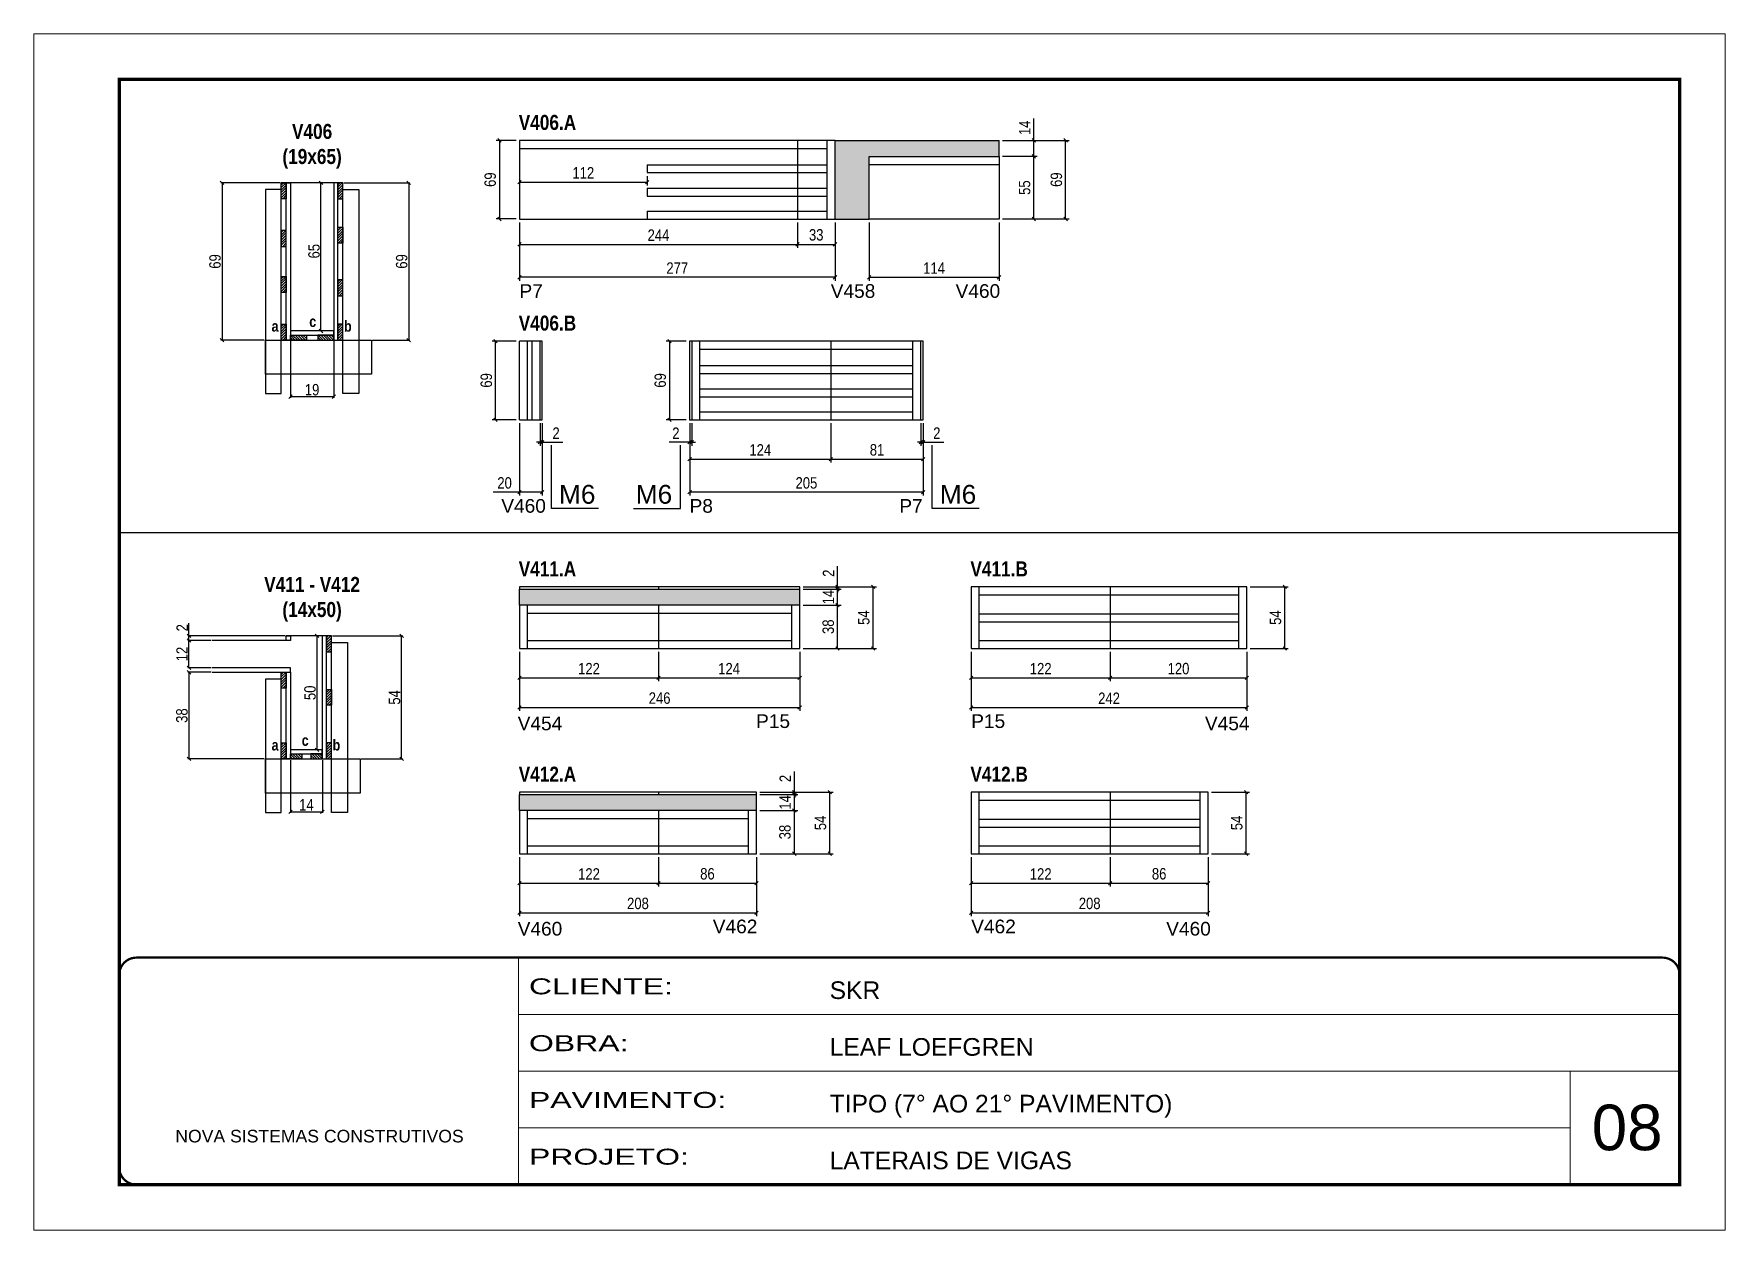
# Model space of a CAD drawing. Extents: x 3309 to 9563, y -2522 to 14608.
# Drawn here: x 8078 to 9563, y 12409 to 13459 of the extents above; entities that cross this region are included whole.
import ezdxf

# ---------------------------------------------------------------- set-up
doc = ezdxf.new("R2010")
doc.units = 0
doc.linetypes.add('CONTINUO', pattern=[0])
doc.linetypes.add('DASHED', pattern=[0.75, 0.5, -0.25])
for name, color, linetype in [('5', 5, 'Continuous'), ('COTA', 241, 'Continuous'), ('detalhes', 4, 'Continuous'), ('NOMENCLATURA', 7, 'Continuous'), ('Painéis', 200, 'Continuous'), ('SARR_2.2x7', 40, 'Continuous'), ('SARR_3.5x7', 81, 'Continuous')]:
    doc.layers.add(name, color=color, linetype=linetype)
for name, color, linetype, lineweight in [('CARIMBO', 255, 'Continuous', 9), ('CONCRETO', 251, 'Continuous', 25), ('Folhas', 255, 'Continuous', 9), ('SARRAFO DE PRESSAO', 251, 'DASHED', 9)]:
    doc.layers.add(name, color=color, linetype=linetype, lineweight=lineweight)
doc.styles.add('ARIAL', font='arial.ttf')
doc.styles.add('COTA TECNICA', font='techl___.ttf', dxfattribs={"height": 10})
doc.styles.add('COTA TECNICA 2X', font='techl___.ttf', dxfattribs={"height": 10})
doc.styles.get("Standard").update_dxf_attribs({"font": 'arial.ttf'})
doc.styles.add('TECNICA', font='techb___.ttf', dxfattribs={"height": 10})
doc.styles.add('Tecnologia', font='')
doc.styles.get('Tecnologia').set_extended_font_data('Forgotten Futurist')
doc.dimstyles.new('PAINEL', dxfattribs={"dimtxt": 10, "dimasz": 3, "dimexe": 3, "dimexo": 3, "dimgap": 3, "dimtad": 1, "dimdec": 1, "dimzin": 12, "dimdsep": 46, "dimtxsty": 'COTA TECNICA', "dimblk1": 'OBLIQUE', "dimblk2": 'OBLIQUE', "dimsah": 1, "dimcen": 0.9, "dimclrd": 4, "dimclre": 4, "dimclrt": 240, "dimadec": 1, "dimazin": 3, "dimtfac": 1, "dimtdec": 1, "dimtmove": 0, "dimatfit": 3, "dimfxl": 1, "dimtolj": 1, "dimtzin": 12, "dimarcsym": 0})
doc.dimstyles.new('SECAO', dxfattribs={"dimscale": 0.333333, "dimtxt": 5, "dimasz": 9, "dimexe": 3, "dimexo": 3, "dimgap": 3, "dimtad": 1, "dimdec": 1, "dimlfac": 0.5, "dimzin": 12, "dimdsep": 46, "dimtxsty": 'COTA TECNICA 2X', "dimblk1": 'OBLIQUE', "dimblk2": 'OBLIQUE', "dimsah": 1, "dimcen": 0.9, "dimclrd": 4, "dimclre": 4, "dimclrt": 240, "dimadec": 1, "dimazin": 3, "dimtfac": 1, "dimtdec": 1, "dimtmove": 0, "dimatfit": 3, "dimfxl": 1, "dimtolj": 1, "dimtzin": 12, "dimarcsym": 0})
pattern_1 = [(135, (41538.6903, -110321.6276), (-1.122532015, -1.122532015), [])]
pattern_2 = [(45, (-115217.018, -20030.9966), (-1.122532015, 1.122532015), [])]
pattern_3 = [(45, (-115217.018, -19989.1484), (-1.122532015, 1.122532015), [])]
pattern_4 = [(45, (-115217.018, -19992.1484), (-1.122532015, 1.122532015), [])]

msp = doc.modelspace()

# ---------------------------------------------------------------- texts
at = {"layer": '5', "linetype": 'Continuous'}
for s, rotation, p in [('P7', 359.99996, (8504.26, 13227.57)), ('V458', 359.99996, (8777.55, 13227.57)), ('V460', 359.99996, (8887.18, 13227.57)), ('V460', 359.99996, (8488.31, 13038.97)), ('P8', 359.99996, (8653.61, 13038.97)), ('P7', 0.00004, (8837.76, 13038.97)), ('P15', 359.99996, (8712.01, 12850.04)), ('P15', 0.00004, (8900.89, 12850.04)), ('V454', 359.99996, (8502.71, 12848.04)), ('V454', 0.00004, (9106.1, 12848.04)), ('V462', 359.99996, (8674.01, 12669.85)), ('V462', 0.00004, (8900.89, 12669.85)), ('V460', 359.99996, (8502.71, 12667.85)), ('V460', 0.00004, (9072.1, 12667.85))]:
    msp.add_text(s, height=12, rotation=rotation, dxfattribs=at).set_placement(p)
at = {"layer": 'CARIMBO', "style": 'ARIAL'}
msp.add_text('08', height=40, dxfattribs=at).set_placement((9445.73, 12479.43))
at = {"layer": 'detalhes', "style": 'TECNICA'}
for s, p in [('a', (8286.63, 13197.9)), ('c', (8319.7, 13202.01)), ('b', (8350.19, 13197.89)), ('a', (8286.63, 12830.29)), ('c', (8313.07, 12834.4)), ('b', (8340.19, 12830.28))]:
    msp.add_text(s, height=9.6, dxfattribs=at).set_placement(p)
at = {"layer": 'NOMENCLATURA', "style": 'TECNICA'}
for s, p in [('V406.A', (8503.61, 13374.94)), ('V406.B', (8503.61, 13198.8)), ('V411.A', (8503.61, 12983.06)), ('V411.B', (8900.19, 12983.06)), ('V412.A', (8503.61, 12802.87)), ('V412.B', (8900.19, 12802.87))]:
    msp.add_text(s, height=13.2, dxfattribs=at).set_placement(p)
at = {"layer": 'NOMENCLATURA', "linetype": 'Continuous'}
for p in [(8538.96, 13046.88), (8606.37, 13046.88), (8873.31, 13046.88)]:
    msp.add_text('M6', height=16.5, dxfattribs=at).set_placement(p)
at = {"layer": 'NOMENCLATURA', "char_height": 13.2, "attachment_point": 2, "style": 'TECNICA'}
for s, insert in [('V406\\P(19x65)', (8322.18, 13380.24)), ('V411 - V412\\P(14x50)', (8322.18, 12982.62))]:
    msp.add_mtext_dynamic_manual_height_columns(s, width=300.2766, gutter_width=1, heights=[0], dxfattribs=dict(at, insert=insert))

# ---------------------------------------------------------------- blocks, each defined once
blk = doc.blocks.new('9999999999')
at = {"color": 30, "linetype": 'CONTINUO'}
for p, q in [((98564.6, 34230.2), (98564.6, 34429.4)), ((98564.6, 34379.6), (99584, 34379.6)), ((98564.6, 34329.8), (99488, 34329.8)), ((99584, 34329.8), (99488, 34329.8)), ((99488, 34329.8), (99488, 34230.2)), ((98564.6, 34280), (99488, 34280))]:
    blk.add_line(p, q, dxfattribs=at)
at = {"color": 30, "linetype": 'CONTINUO', "const_width": 2}
blk.add_lwpolyline([(99584, 34230.2), (99584, 34414.4, 0.414214), (99569, 34429.4), (98229, 34429.4, 0.414214), (98214, 34414.4), (98214, 34245.2, 0.414214), (98229, 34230.2), (99584, 34230.2)], format="xyb", dxfattribs=at)
at = {"layer": 'Folhas'}
blk.add_lwpolyline([(98139, 34190.2), (99624, 34190.2), (99624, 35240.2), (98139, 35240.2)], close=True, dxfattribs=at)
at = {"layer": 'Folhas', "color": 30, "const_width": 3}
blk.add_lwpolyline([(98214, 34230.2), (99584, 34230.2), (99584, 35200.2), (98214, 35200.2)], close=True, dxfattribs=at)
at = {"color": 7, "linetype": 'Continuous', "ltscale": 5, "style": 'ARIAL'}
for s, height, p in [('SKR', 15.48, (98837.7, 34393.1)), ('LEAF LOEFGREN', 15.483, (98837.7, 34343.3)), ('TIPO (7° AO 21° PAVIMENTO)', 15.483, (98837.7, 34293.5)), ('NOVA SISTEMAS CONSTRUTIVOS', 11.059, (98263.2, 34267.2)), ('LATERAIS DE VIGAS', 15.483, (98837.7, 34243.7))]:
    blk.add_text(s, height=height, dxfattribs=at).set_placement(p)
at = {"layer": 'Folhas', "color": 7, "style": 'Tecnologia', "width": 1.5}
for s, p in [('CLIENTE:', (98573.7, 34397.2)), ('OBRA:', (98573.7, 34347.3)), ('PAVIMENTO:', (98573.7, 34297.5)), ('PROJETO:', (98573.7, 34247.7))]:
    blk.add_text(s, height=14, dxfattribs=at).set_placement(p)
blk = doc.blocks.new('_Oblique')
at = {"color": 0, "linetype": 'ByBlock', "lineweight": -2}
blk.add_line((-0.5, -0.5), (0.5, 0.5), dxfattribs=at)
blk = doc.blocks.new('*D1290')
at = {"layer": 'COTA', "color": 4, "lineweight": -2, "transparency": 16777216}
for p, q in [((8303.2, 13189.5), (8303.2, 13139.8)), ((8341.2, 13189.5), (8341.2, 13139.8)), ((8341.2, 13140.8), (8303.2, 13140.8))]:
    blk.add_line(p, q, dxfattribs=at)
at = {"layer": 'Defpoints', "color": 0, "transparency": 16777216}
for p in [(8303.2, 13190.5), (8341.2, 13190.5), (8303.2, 13140.8)]:
    blk.add_point(p, dxfattribs=at)
at = {"layer": 'COTA', "color": 4, "lineweight": -2, "transparency": 16777216, "xscale": 3, "yscale": 3, "zscale": 3, "rotation": 180}
blk.add_blockref('_Oblique', (8303.2, 13140.8), dxfattribs=at)
at = {"layer": 'COTA', "color": 4, "lineweight": -2, "transparency": 16777216, "xscale": 3, "yscale": 3, "zscale": 3}
blk.add_blockref('_Oblique', (8341.2, 13140.8), dxfattribs=at)
at = {"layer": 'COTA', "color": 240, "transparency": 16777216, "insert": (8322.2, 13146.9), "char_height": 10, "attachment_point": 5, "style": 'COTA TECNICA 2X'}
blk.add_mtext('\\A1;19', dxfattribs=at)
blk = doc.blocks.new('*D1291')
at = {"layer": 'COTA', "color": 4, "lineweight": -2, "transparency": 16777216}
for p, q in [((8294.2, 13328.5), (8242.1, 13328.5)), ((8243.1, 13328.5), (8243.1, 13190.5)), ((8280.2, 13190.5), (8242.1, 13190.5))]:
    blk.add_line(p, q, dxfattribs=at)
at = {"layer": 'Defpoints', "color": 0, "transparency": 16777216}
for p in [(8295.2, 13328.5, 0), (8243.1, 13190.5), (8281.2, 13190.5, 0)]:
    blk.add_point(p, dxfattribs=at)
at = {"layer": 'COTA', "color": 4, "lineweight": -2, "transparency": 16777216, "xscale": 3, "yscale": 3, "zscale": 3}
for p, rotation in [((8243.1, 13328.5), 90), ((8243.1, 13190.5), 270)]:
    blk.add_blockref('_Oblique', p, dxfattribs=dict(at, rotation=rotation))
at = {"layer": 'COTA', "color": 240, "transparency": 16777216, "insert": (8237, 13259.5), "char_height": 10, "attachment_point": 5, "rotation": 90, "style": 'COTA TECNICA 2X'}
blk.add_mtext('\\A1;69', dxfattribs=at)
blk = doc.blocks.new('*D1292')
at = {"layer": 'COTA', "color": 4, "lineweight": -2, "transparency": 16777216}
for p, q in [((8350.2, 13328.5), (8408, 13328.5)), ((8407, 13328.5), (8407, 13190.5)), ((8375.3, 13190.5), (8408, 13190.5))]:
    blk.add_line(p, q, dxfattribs=at)
at = {"layer": 'Defpoints', "color": 0, "transparency": 16777216}
for p in [(8349.2, 13328.5, 0), (8374.3, 13190.5, 0), (8407, 13190.5)]:
    blk.add_point(p, dxfattribs=at)
at = {"layer": 'COTA', "color": 4, "lineweight": -2, "transparency": 16777216, "xscale": 3, "yscale": 3, "zscale": 3}
for p, rotation in [((8407, 13328.5), 90), ((8407, 13190.5), 270)]:
    blk.add_blockref('_Oblique', p, dxfattribs=dict(at, rotation=rotation))
at = {"layer": 'COTA', "color": 240, "transparency": 16777216, "insert": (8400.9, 13259.5), "char_height": 10, "attachment_point": 5, "rotation": 90, "style": 'COTA TECNICA 2X'}
blk.add_mtext('\\A1;69', dxfattribs=at)
blk = doc.blocks.new('*D1293')
at = {"layer": 'COTA', "color": 4, "lineweight": -2, "transparency": 16777216}
for p, q in [((8340.2, 13328.5), (8329, 13328.5)), ((8330, 13198.5), (8330, 13328.5)), ((8340.2, 13198.5), (8329, 13198.5))]:
    blk.add_line(p, q, dxfattribs=at)
at = {"layer": 'Defpoints', "color": 0, "transparency": 16777216}
for p in [(8330, 13328.5), (8341.2, 13328.5), (8341.2, 13198.5)]:
    blk.add_point(p, dxfattribs=at)
at = {"layer": 'COTA', "color": 4, "lineweight": -2, "transparency": 16777216, "xscale": 3, "yscale": 3, "zscale": 3}
for p, rotation in [((8330, 13328.5), 90), ((8330, 13198.5), 270)]:
    blk.add_blockref('_Oblique', p, dxfattribs=dict(at, rotation=rotation))
at = {"layer": 'COTA', "color": 240, "transparency": 16777216, "insert": (8323.9, 13268.5), "char_height": 10, "attachment_point": 5, "rotation": 90, "style": 'COTA TECNICA 2X'}
blk.add_mtext('\\A1;65', dxfattribs=at)
blk = doc.blocks.new('*D1295')
at = {"layer": 'COTA', "color": 4, "lineweight": -2, "transparency": 16777216}
for p, q in [((8504.3, 13293.8), (8504.3, 13242.6)), ((8781.3, 13293.8), (8781.3, 13242.6)), ((8781.3, 13245.6), (8504.3, 13245.6))]:
    blk.add_line(p, q, dxfattribs=at)
at = {"layer": 'Defpoints', "color": 0, "transparency": 16777216}
for p in [(8504.3, 13296.8), (8781.3, 13296.8), (8504.3, 13245.6)]:
    blk.add_point(p, dxfattribs=at)
at = {"layer": 'COTA', "color": 4, "lineweight": -2, "transparency": 16777216, "xscale": 3, "yscale": 3, "zscale": 3, "rotation": 180}
blk.add_blockref('_Oblique', (8504.3, 13245.6), dxfattribs=at)
at = {"layer": 'COTA', "color": 4, "lineweight": -2, "transparency": 16777216, "xscale": 3, "yscale": 3, "zscale": 3}
blk.add_blockref('_Oblique', (8781.3, 13245.6), dxfattribs=at)
at = {"layer": 'COTA', "color": 240, "transparency": 16777216, "insert": (8642.8, 13253.7), "char_height": 10, "attachment_point": 5, "style": 'COTA TECNICA'}
blk.add_mtext('\\A1;277', dxfattribs=at)
blk = doc.blocks.new('*D1294')
at = {"layer": 'COTA', "color": 4, "lineweight": -2, "transparency": 16777216}
for p, q in [((8501.3, 13365.8), (8483.7, 13365.8)), ((8486.7, 13365.8), (8486.7, 13296.8)), ((8501.3, 13296.8), (8483.7, 13296.8))]:
    blk.add_line(p, q, dxfattribs=at)
at = {"layer": 'Defpoints', "color": 0, "transparency": 16777216}
for p in [(8504.3, 13365.8), (8486.7, 13296.8), (8504.3, 13296.8)]:
    blk.add_point(p, dxfattribs=at)
at = {"layer": 'COTA', "color": 4, "lineweight": -2, "transparency": 16777216, "xscale": 3, "yscale": 3, "zscale": 3}
for p, rotation in [((8486.7, 13365.8), 90), ((8486.7, 13296.8), 270)]:
    blk.add_blockref('_Oblique', p, dxfattribs=dict(at, rotation=rotation))
at = {"layer": 'COTA', "color": 240, "transparency": 16777216, "insert": (8478.6, 13331.3), "char_height": 10, "attachment_point": 5, "rotation": 90, "style": 'COTA TECNICA'}
blk.add_mtext('\\A1;69', dxfattribs=at)
blk = doc.blocks.new('*D1296')
at = {"layer": 'COTA', "color": 4, "lineweight": -2, "transparency": 16777216}
for p, q in [((8504.3, 13329.2), (8616.3, 13329.2)), ((8504.3, 13328.3), (8504.3, 13326.2)), ((8616.3, 13334.4), (8616.3, 13326.2))]:
    blk.add_line(p, q, dxfattribs=at)
at = {"layer": 'Defpoints', "color": 0, "transparency": 16777216}
for p in [(8616.3, 13337.4), (8504.3, 13331.3), (8616.3, 13329.2)]:
    blk.add_point(p, dxfattribs=at)
at = {"layer": 'COTA', "color": 4, "lineweight": -2, "transparency": 16777216, "xscale": 3, "yscale": 3, "zscale": 3, "rotation": 180}
blk.add_blockref('_Oblique', (8504.3, 13329.2), dxfattribs=at)
at = {"layer": 'COTA', "color": 4, "lineweight": -2, "transparency": 16777216, "xscale": 3, "yscale": 3, "zscale": 3}
blk.add_blockref('_Oblique', (8616.3, 13329.2), dxfattribs=at)
at = {"layer": 'COTA', "color": 240, "transparency": 16777216, "insert": (8560.3, 13337.3), "char_height": 10, "attachment_point": 5, "style": 'COTA TECNICA'}
blk.add_mtext('\\A1;112', dxfattribs=at)
blk = doc.blocks.new('*D1297')
at = {"layer": 'COTA', "color": 4, "lineweight": -2, "transparency": 16777216}
for p, q in [((8504.3, 13293.8), (8504.3, 13271.5)), ((8748.3, 13293.8), (8748.3, 13271.5)), ((8504.3, 13274.5), (8748.3, 13274.5))]:
    blk.add_line(p, q, dxfattribs=at)
at = {"layer": 'Defpoints', "color": 0, "transparency": 16777216}
for p in [(8504.3, 13296.8), (8748.3, 13296.8), (8748.3, 13274.5)]:
    blk.add_point(p, dxfattribs=at)
at = {"layer": 'COTA', "color": 4, "lineweight": -2, "transparency": 16777216, "xscale": 3, "yscale": 3, "zscale": 3, "rotation": 180}
blk.add_blockref('_Oblique', (8504.3, 13274.5), dxfattribs=at)
at = {"layer": 'COTA', "color": 4, "lineweight": -2, "transparency": 16777216, "xscale": 3, "yscale": 3, "zscale": 3}
blk.add_blockref('_Oblique', (8748.3, 13274.5), dxfattribs=at)
at = {"layer": 'COTA', "color": 240, "transparency": 16777216, "insert": (8626.3, 13282.6), "char_height": 10, "attachment_point": 5, "style": 'COTA TECNICA'}
blk.add_mtext('\\A1;244', dxfattribs=at)
blk = doc.blocks.new('*D1298')
at = {"layer": 'COTA', "color": 4, "lineweight": -2, "transparency": 16777216}
for p, q in [((8748.3, 13293.8), (8748.3, 13271.5)), ((8781.3, 13293.8), (8781.3, 13271.5)), ((8748.3, 13274.5), (8781.3, 13274.5))]:
    blk.add_line(p, q, dxfattribs=at)
at = {"layer": 'Defpoints', "color": 0, "transparency": 16777216}
for p in [(8748.3, 13296.8), (8781.3, 13296.8), (8781.3, 13274.5)]:
    blk.add_point(p, dxfattribs=at)
at = {"layer": 'COTA', "color": 4, "lineweight": -2, "transparency": 16777216, "xscale": 3, "yscale": 3, "zscale": 3, "rotation": 180}
blk.add_blockref('_Oblique', (8748.3, 13274.5), dxfattribs=at)
at = {"layer": 'COTA', "color": 4, "lineweight": -2, "transparency": 16777216, "xscale": 3, "yscale": 3, "zscale": 3}
blk.add_blockref('_Oblique', (8781.3, 13274.5), dxfattribs=at)
at = {"layer": 'COTA', "color": 240, "transparency": 16777216, "insert": (8764.8, 13282.8), "char_height": 10, "attachment_point": 5, "style": 'COTA TECNICA'}
blk.add_mtext('\\A1;33', dxfattribs=at)
blk = doc.blocks.new('*D1299')
at = {"layer": 'COTA', "color": 4, "lineweight": -2, "transparency": 16777216}
for p, q in [((8811.3, 13293.8), (8811.3, 13242.6)), ((8925.3, 13293.8), (8925.3, 13242.6)), ((8811.3, 13245.6), (8925.3, 13245.6))]:
    blk.add_line(p, q, dxfattribs=at)
at = {"layer": 'Defpoints', "color": 0, "transparency": 16777216}
for p in [(8811.3, 13296.8), (8925.3, 13296.8), (8925.3, 13245.6)]:
    blk.add_point(p, dxfattribs=at)
at = {"layer": 'COTA', "color": 4, "lineweight": -2, "transparency": 16777216, "xscale": 3, "yscale": 3, "zscale": 3, "rotation": 180}
blk.add_blockref('_Oblique', (8811.3, 13245.6), dxfattribs=at)
at = {"layer": 'COTA', "color": 4, "lineweight": -2, "transparency": 16777216, "xscale": 3, "yscale": 3, "zscale": 3}
blk.add_blockref('_Oblique', (8925.3, 13245.6), dxfattribs=at)
at = {"layer": 'COTA', "color": 240, "transparency": 16777216, "insert": (8868.3, 13253.7), "char_height": 10, "attachment_point": 5, "style": 'COTA TECNICA'}
blk.add_mtext('\\A1;114', dxfattribs=at)
blk = doc.blocks.new('*D1300')
at = {"layer": 'COTA', "color": 4, "lineweight": -2, "transparency": 16777216}
for p, q in [((8928.3, 13351.8), (8958.9, 13351.8)), ((8955.9, 13296.8), (8955.9, 13351.8)), ((8928.3, 13296.8), (8958.9, 13296.8))]:
    blk.add_line(p, q, dxfattribs=at)
at = {"layer": 'Defpoints', "color": 0, "transparency": 16777216}
for p in [(8925.3, 13351.8), (8955.9, 13351.8), (8925.3, 13296.8)]:
    blk.add_point(p, dxfattribs=at)
at = {"layer": 'COTA', "color": 4, "lineweight": -2, "transparency": 16777216, "xscale": 3, "yscale": 3, "zscale": 3}
for p, rotation in [((8955.9, 13351.8), 90), ((8955.9, 13296.8), 270)]:
    blk.add_blockref('_Oblique', p, dxfattribs=dict(at, rotation=rotation))
at = {"layer": 'COTA', "color": 240, "transparency": 16777216, "insert": (8947.8, 13324.3), "char_height": 10, "attachment_point": 5, "rotation": 90, "style": 'COTA TECNICA'}
blk.add_mtext('\\A1;55', dxfattribs=at)
blk = doc.blocks.new('*D1301')
at = {"layer": 'COTA', "color": 4, "lineweight": -2, "transparency": 16777216}
for p, q in [((8955.9, 13365.8), (8955.9, 13384.9)), ((8928.3, 13365.8), (8958.9, 13365.8)), ((8955.9, 13351.8), (8955.9, 13365.8)), ((8928.3, 13351.8), (8958.9, 13351.8))]:
    blk.add_line(p, q, dxfattribs=at)
at = {"layer": 'Defpoints', "color": 0, "transparency": 16777216}
for p in [(8925.3, 13365.8), (8955.9, 13365.8), (8925.3, 13351.8)]:
    blk.add_point(p, dxfattribs=at)
at = {"layer": 'COTA', "color": 4, "lineweight": -2, "transparency": 16777216, "xscale": 3, "yscale": 3, "zscale": 3}
for p, rotation in [((8955.9, 13365.8), 90), ((8955.9, 13351.8), 270)]:
    blk.add_blockref('_Oblique', p, dxfattribs=dict(at, rotation=rotation))
at = {"layer": 'COTA', "color": 240, "transparency": 16777216, "insert": (8947.9, 13376.8), "char_height": 10, "attachment_point": 5, "rotation": 90, "style": 'COTA TECNICA'}
blk.add_mtext('\\A1;14', dxfattribs=at)
blk = doc.blocks.new('*D1302')
at = {"layer": 'COTA', "color": 4, "lineweight": -2, "transparency": 16777216}
for p, q in [((8928.3, 13365.8), (8986.8, 13365.8)), ((8983.8, 13296.8), (8983.8, 13365.8)), ((8928.3, 13296.8), (8986.8, 13296.8))]:
    blk.add_line(p, q, dxfattribs=at)
at = {"layer": 'Defpoints', "color": 0, "transparency": 16777216}
for p in [(8925.3, 13365.8), (8983.8, 13365.8), (8925.3, 13296.8)]:
    blk.add_point(p, dxfattribs=at)
at = {"layer": 'COTA', "color": 4, "lineweight": -2, "transparency": 16777216, "xscale": 3, "yscale": 3, "zscale": 3}
for p, rotation in [((8983.8, 13365.8), 90), ((8983.8, 13296.8), 270)]:
    blk.add_blockref('_Oblique', p, dxfattribs=dict(at, rotation=rotation))
at = {"layer": 'COTA', "color": 240, "transparency": 16777216, "insert": (8975.7, 13331.3), "char_height": 10, "attachment_point": 5, "rotation": 90, "style": 'COTA TECNICA'}
blk.add_mtext('\\A1;69', dxfattribs=at)
blk = doc.blocks.new('*D1304')
at = {"layer": 'COTA', "color": 4, "lineweight": -2, "transparency": 16777216}
for p, q in [((8653.7, 13117.6), (8653.7, 13054)), ((8858.7, 13117.6), (8858.7, 13054)), ((8858.7, 13057), (8653.7, 13057))]:
    blk.add_line(p, q, dxfattribs=at)
at = {"layer": 'Defpoints', "color": 0, "transparency": 16777216}
for p in [(8653.7, 13120.6), (8858.7, 13120.6), (8653.7, 13057)]:
    blk.add_point(p, dxfattribs=at)
at = {"layer": 'COTA', "color": 4, "lineweight": -2, "transparency": 16777216, "xscale": 3, "yscale": 3, "zscale": 3, "rotation": 180}
blk.add_blockref('_Oblique', (8653.7, 13057), dxfattribs=at)
at = {"layer": 'COTA', "color": 4, "lineweight": -2, "transparency": 16777216, "xscale": 3, "yscale": 3, "zscale": 3}
blk.add_blockref('_Oblique', (8858.7, 13057), dxfattribs=at)
at = {"layer": 'COTA', "color": 240, "transparency": 16777216, "insert": (8756.2, 13065.1), "char_height": 10, "attachment_point": 5, "style": 'COTA TECNICA'}
blk.add_mtext('\\A1;205', dxfattribs=at)
blk = doc.blocks.new('*D1303')
at = {"layer": 'COTA', "color": 4, "lineweight": -2, "transparency": 16777216}
for p, q in [((8650.7, 13189.6), (8633, 13189.6)), ((8636, 13189.6), (8636, 13120.6)), ((8650.7, 13120.6), (8633, 13120.6))]:
    blk.add_line(p, q, dxfattribs=at)
at = {"layer": 'Defpoints', "color": 0, "transparency": 16777216}
for p in [(8653.7, 13189.6), (8636, 13120.6), (8653.7, 13120.6)]:
    blk.add_point(p, dxfattribs=at)
at = {"layer": 'COTA', "color": 4, "lineweight": -2, "transparency": 16777216, "xscale": 3, "yscale": 3, "zscale": 3}
for p, rotation in [((8636, 13189.6), 90), ((8636, 13120.6), 270)]:
    blk.add_blockref('_Oblique', p, dxfattribs=dict(at, rotation=rotation))
at = {"layer": 'COTA', "color": 240, "transparency": 16777216, "insert": (8627.9, 13155.1), "char_height": 10, "attachment_point": 5, "rotation": 90, "style": 'COTA TECNICA'}
blk.add_mtext('\\A1;69', dxfattribs=at)
blk = doc.blocks.new('*D1305')
at = {"layer": 'COTA', "color": 4, "lineweight": -2, "transparency": 16777216}
for p, q in [((8653.7, 13117.6), (8653.7, 13083)), ((8777.7, 13117.6), (8777.7, 13083)), ((8653.7, 13086), (8777.7, 13086))]:
    blk.add_line(p, q, dxfattribs=at)
at = {"layer": 'Defpoints', "color": 0, "transparency": 16777216}
for p in [(8653.7, 13120.6), (8777.7, 13120.6), (8777.7, 13086)]:
    blk.add_point(p, dxfattribs=at)
at = {"layer": 'COTA', "color": 4, "lineweight": -2, "transparency": 16777216, "xscale": 3, "yscale": 3, "zscale": 3, "rotation": 180}
blk.add_blockref('_Oblique', (8653.7, 13086), dxfattribs=at)
at = {"layer": 'COTA', "color": 4, "lineweight": -2, "transparency": 16777216, "xscale": 3, "yscale": 3, "zscale": 3}
blk.add_blockref('_Oblique', (8777.7, 13086), dxfattribs=at)
at = {"layer": 'COTA', "color": 240, "transparency": 16777216, "insert": (8715.7, 13094.1), "char_height": 10, "attachment_point": 5, "style": 'COTA TECNICA'}
blk.add_mtext('\\A1;124', dxfattribs=at)
blk = doc.blocks.new('*D1306')
at = {"layer": 'COTA', "color": 4, "lineweight": -2, "transparency": 16777216}
for p, q in [((8777.7, 13117.6), (8777.7, 13083)), ((8858.7, 13117.6), (8858.7, 13083)), ((8777.7, 13086), (8858.7, 13086))]:
    blk.add_line(p, q, dxfattribs=at)
at = {"layer": 'Defpoints', "color": 0, "transparency": 16777216}
for p in [(8777.7, 13120.6), (8858.7, 13120.6), (8858.7, 13086)]:
    blk.add_point(p, dxfattribs=at)
at = {"layer": 'COTA', "color": 4, "lineweight": -2, "transparency": 16777216, "xscale": 3, "yscale": 3, "zscale": 3, "rotation": 180}
blk.add_blockref('_Oblique', (8777.7, 13086), dxfattribs=at)
at = {"layer": 'COTA', "color": 4, "lineweight": -2, "transparency": 16777216, "xscale": 3, "yscale": 3, "zscale": 3}
blk.add_blockref('_Oblique', (8858.7, 13086), dxfattribs=at)
at = {"layer": 'COTA', "color": 240, "transparency": 16777216, "insert": (8818.2, 13094.1), "char_height": 10, "attachment_point": 5, "style": 'COTA TECNICA'}
blk.add_mtext('\\A1;81', dxfattribs=at)
blk = doc.blocks.new('*D1307')
at = {"layer": 'COTA', "color": 4, "lineweight": -2, "transparency": 16777216}
for p, q in [((8653.7, 13117.6), (8653.7, 13097.8)), ((8655.7, 13117.6), (8655.7, 13097.8)), ((8653.7, 13100.8), (8635.6, 13100.8)), ((8655.7, 13100.8), (8653.7, 13100.8)), ((8655.7, 13100.8), (8658.7, 13100.8))]:
    blk.add_line(p, q, dxfattribs=at)
at = {"layer": 'Defpoints', "color": 0, "transparency": 16777216}
for p in [(8653.7, 13120.6), (8655.7, 13120.6), (8653.7, 13100.8)]:
    blk.add_point(p, dxfattribs=at)
at = {"layer": 'COTA', "color": 4, "lineweight": -2, "transparency": 16777216, "xscale": 3, "yscale": 3, "zscale": 3}
blk.add_blockref('_Oblique', (8653.7, 13100.8), dxfattribs=at)
at = {"layer": 'COTA', "color": 4, "lineweight": -2, "transparency": 16777216, "xscale": 3, "yscale": 3, "zscale": 3, "rotation": 180}
blk.add_blockref('_Oblique', (8655.7, 13100.8), dxfattribs=at)
at = {"layer": 'COTA', "color": 240, "transparency": 16777216, "insert": (8641.6, 13108.8), "char_height": 10, "attachment_point": 5, "style": 'COTA TECNICA'}
blk.add_mtext('\\A1;2', dxfattribs=at)
blk = doc.blocks.new('*D1308')
at = {"layer": 'COTA', "color": 4, "lineweight": -2, "transparency": 16777216}
for p, q in [((8856.7, 13117.6), (8856.7, 13097.8)), ((8858.7, 13117.6), (8858.7, 13097.8)), ((8856.7, 13100.8), (8853.7, 13100.8)), ((8856.7, 13100.8), (8858.7, 13100.8)), ((8858.7, 13100.8), (8876.8, 13100.8))]:
    blk.add_line(p, q, dxfattribs=at)
at = {"layer": 'Defpoints', "color": 0, "transparency": 16777216}
for p in [(8856.7, 13120.6), (8858.7, 13120.6), (8858.7, 13100.8)]:
    blk.add_point(p, dxfattribs=at)
at = {"layer": 'COTA', "color": 4, "lineweight": -2, "transparency": 16777216, "xscale": 3, "yscale": 3, "zscale": 3}
blk.add_blockref('_Oblique', (8856.7, 13100.8), dxfattribs=at)
at = {"layer": 'COTA', "color": 4, "lineweight": -2, "transparency": 16777216, "xscale": 3, "yscale": 3, "zscale": 3, "rotation": 180}
blk.add_blockref('_Oblique', (8858.7, 13100.8), dxfattribs=at)
at = {"layer": 'COTA', "color": 240, "transparency": 16777216, "insert": (8870.7, 13108.8), "char_height": 10, "attachment_point": 5, "style": 'COTA TECNICA'}
blk.add_mtext('\\A1;2', dxfattribs=at)
blk = doc.blocks.new('*D1309')
at = {"layer": 'COTA', "color": 4, "lineweight": -2, "transparency": 16777216}
for p, q in [((8504.3, 13117.6), (8504.3, 13054)), ((8524.3, 13117.6), (8524.3, 13054)), ((8504.3, 13057), (8481.1, 13057)), ((8524.3, 13057), (8504.3, 13057))]:
    blk.add_line(p, q, dxfattribs=at)
at = {"layer": 'Defpoints', "color": 0, "transparency": 16777216}
for p in [(8504.3, 13120.6), (8524.3, 13120.6), (8504.3, 13057)]:
    blk.add_point(p, dxfattribs=at)
at = {"layer": 'COTA', "color": 4, "lineweight": -2, "transparency": 16777216, "xscale": 3, "yscale": 3, "zscale": 3, "rotation": 180}
blk.add_blockref('_Oblique', (8504.3, 13057), dxfattribs=at)
at = {"layer": 'COTA', "color": 4, "lineweight": -2, "transparency": 16777216, "xscale": 3, "yscale": 3, "zscale": 3}
blk.add_blockref('_Oblique', (8524.3, 13057), dxfattribs=at)
at = {"layer": 'COTA', "color": 240, "transparency": 16777216, "insert": (8491.2, 13065.1), "char_height": 10, "attachment_point": 5, "style": 'COTA TECNICA'}
blk.add_mtext('\\A1;20', dxfattribs=at)
blk = doc.blocks.new('*D1310')
at = {"layer": 'COTA', "color": 4, "lineweight": -2, "transparency": 16777216}
for p, q in [((8522.3, 13117.6), (8522.3, 13097.8)), ((8524.3, 13117.6), (8524.3, 13097.8)), ((8522.3, 13100.8), (8519.3, 13100.8)), ((8522.3, 13100.8), (8524.3, 13100.8)), ((8524.3, 13100.8), (8542.4, 13100.8))]:
    blk.add_line(p, q, dxfattribs=at)
at = {"layer": 'Defpoints', "color": 0, "transparency": 16777216}
for p in [(8522.3, 13120.6), (8524.3, 13120.6), (8524.3, 13100.8)]:
    blk.add_point(p, dxfattribs=at)
at = {"layer": 'COTA', "color": 4, "lineweight": -2, "transparency": 16777216, "xscale": 3, "yscale": 3, "zscale": 3}
blk.add_blockref('_Oblique', (8522.3, 13100.8), dxfattribs=at)
at = {"layer": 'COTA', "color": 4, "lineweight": -2, "transparency": 16777216, "xscale": 3, "yscale": 3, "zscale": 3, "rotation": 180}
blk.add_blockref('_Oblique', (8524.3, 13100.8), dxfattribs=at)
at = {"layer": 'COTA', "color": 240, "transparency": 16777216, "insert": (8536.4, 13108.8), "char_height": 10, "attachment_point": 5, "style": 'COTA TECNICA'}
blk.add_mtext('\\A1;2', dxfattribs=at)
blk = doc.blocks.new('*D1311')
at = {"layer": 'COTA', "color": 4, "lineweight": -2, "transparency": 16777216}
for p, q in [((8501.3, 13189.6), (8480.3, 13189.6)), ((8483.3, 13120.6), (8483.3, 13189.6)), ((8501.3, 13120.6), (8480.3, 13120.6))]:
    blk.add_line(p, q, dxfattribs=at)
at = {"layer": 'Defpoints', "color": 0, "transparency": 16777216}
for p in [(8483.3, 13189.6), (8504.3, 13189.6), (8504.3, 13120.6)]:
    blk.add_point(p, dxfattribs=at)
at = {"layer": 'COTA', "color": 4, "lineweight": -2, "transparency": 16777216, "xscale": 3, "yscale": 3, "zscale": 3}
for p, rotation in [((8483.3, 13189.6), 90), ((8483.3, 13120.6), 270)]:
    blk.add_blockref('_Oblique', p, dxfattribs=dict(at, rotation=rotation))
at = {"layer": 'COTA', "color": 240, "transparency": 16777216, "insert": (8475.2, 13155.1), "char_height": 10, "attachment_point": 5, "rotation": 90, "style": 'COTA TECNICA'}
blk.add_mtext('\\A1;69', dxfattribs=at)
blk = doc.blocks.new('*D1327')
at = {"layer": 'COTA', "color": 4, "lineweight": -2, "transparency": 16777216}
for p, q in [((8233.5, 12898.9), (8213.1, 12898.9)), ((8214.1, 12898.9), (8214.1, 12822.9)), ((8280.2, 12822.9), (8213.1, 12822.9))]:
    blk.add_line(p, q, dxfattribs=at)
at = {"layer": 'Defpoints', "color": 0, "transparency": 16777216}
for p in [(8234.5, 12898.9), (8214.1, 12822.9), (8281.2, 12822.9, 0)]:
    blk.add_point(p, dxfattribs=at)
at = {"layer": 'COTA', "color": 4, "lineweight": -2, "transparency": 16777216, "xscale": 3, "yscale": 3, "zscale": 3}
for p, rotation in [((8214.1, 12898.9), 90), ((8214.1, 12822.9), 270)]:
    blk.add_blockref('_Oblique', p, dxfattribs=dict(at, rotation=rotation))
at = {"layer": 'COTA', "color": 240, "transparency": 16777216, "insert": (8207.9, 12860.9), "char_height": 10, "attachment_point": 5, "rotation": 90, "style": 'COTA TECNICA 2X'}
blk.add_mtext('\\A1;38', dxfattribs=at)
blk = doc.blocks.new('*D1328')
at = {"layer": 'COTA', "color": 4, "lineweight": -2, "transparency": 16777216}
for p, q in [((8330.2, 12930.9), (8325.5, 12930.9)), ((8326.5, 12830.9), (8326.5, 12930.9)), ((8330.2, 12830.9), (8325.5, 12830.9))]:
    blk.add_line(p, q, dxfattribs=at)
at = {"layer": 'Defpoints', "color": 0, "transparency": 16777216}
for p in [(8326.5, 12930.9), (8331.2, 12930.9), (8331.2, 12830.9)]:
    blk.add_point(p, dxfattribs=at)
at = {"layer": 'COTA', "color": 4, "lineweight": -2, "transparency": 16777216, "xscale": 3, "yscale": 3, "zscale": 3}
for p, rotation in [((8326.5, 12930.9), 90), ((8326.5, 12830.9), 270)]:
    blk.add_blockref('_Oblique', p, dxfattribs=dict(at, rotation=rotation))
at = {"layer": 'COTA', "color": 240, "transparency": 16777216, "insert": (8320.4, 12880.9), "char_height": 10, "attachment_point": 5, "rotation": 90, "style": 'COTA TECNICA 2X'}
blk.add_mtext('\\A1;50', dxfattribs=at)
blk = doc.blocks.new('*D1329')
at = {"layer": 'COTA', "color": 4, "lineweight": -2, "transparency": 16777216}
for p, q in [((8233.5, 12926.9), (8213.1, 12926.9)), ((8214.1, 12902.9), (8214.1, 12926.9)), ((8233.5, 12902.9), (8213.1, 12902.9))]:
    blk.add_line(p, q, dxfattribs=at)
at = {"layer": 'Defpoints', "color": 0, "transparency": 16777216}
for p in [(8214.1, 12926.9), (8234.5, 12926.9), (8234.5, 12902.9)]:
    blk.add_point(p, dxfattribs=at)
at = {"layer": 'COTA', "color": 4, "lineweight": -2, "transparency": 16777216, "xscale": 3, "yscale": 3, "zscale": 3}
for p, rotation in [((8214.1, 12926.9), 90), ((8214.1, 12902.9), 270)]:
    blk.add_blockref('_Oblique', p, dxfattribs=dict(at, rotation=rotation))
at = {"layer": 'COTA', "color": 240, "transparency": 16777216, "insert": (8208, 12914.9), "char_height": 10, "attachment_point": 5, "rotation": 90, "style": 'COTA TECNICA 2X'}
blk.add_mtext('\\A1;12', dxfattribs=at)
blk = doc.blocks.new('*D1330')
at = {"layer": 'COTA', "color": 4, "lineweight": -2, "transparency": 16777216}
for p, q in [((8303.2, 12821.9), (8303.2, 12775.5)), ((8331.2, 12821.9), (8331.2, 12775.5)), ((8303.2, 12776.5), (8331.2, 12776.5))]:
    blk.add_line(p, q, dxfattribs=at)
at = {"layer": 'Defpoints', "color": 0, "transparency": 16777216}
for p in [(8303.2, 12822.9), (8331.2, 12822.9), (8331.2, 12776.5)]:
    blk.add_point(p, dxfattribs=at)
at = {"layer": 'COTA', "color": 4, "lineweight": -2, "transparency": 16777216, "xscale": 3, "yscale": 3, "zscale": 3, "rotation": 180}
blk.add_blockref('_Oblique', (8303.2, 12776.5), dxfattribs=at)
at = {"layer": 'COTA', "color": 4, "lineweight": -2, "transparency": 16777216, "xscale": 3, "yscale": 3, "zscale": 3}
blk.add_blockref('_Oblique', (8331.2, 12776.5), dxfattribs=at)
at = {"layer": 'COTA', "color": 240, "transparency": 16777216, "insert": (8317.2, 12782.6), "char_height": 10, "attachment_point": 5, "style": 'COTA TECNICA 2X'}
blk.add_mtext('\\A1;14', dxfattribs=at)
blk = doc.blocks.new('*D1331')
at = {"layer": 'COTA', "color": 4, "lineweight": -2, "transparency": 16777216}
for p, q in [((8340.2, 12930.9), (8401.8, 12930.9)), ((8400.8, 12822.9), (8400.8, 12930.9)), ((8365.3, 12822.9), (8401.8, 12822.9))]:
    blk.add_line(p, q, dxfattribs=at)
at = {"layer": 'Defpoints', "color": 0, "transparency": 16777216}
for p in [(8339.2, 12930.9), (8400.8, 12930.9), (8364.3, 12822.9)]:
    blk.add_point(p, dxfattribs=at)
at = {"layer": 'COTA', "color": 4, "lineweight": -2, "transparency": 16777216, "xscale": 3, "yscale": 3, "zscale": 3}
for p, rotation in [((8400.8, 12930.9), 90), ((8400.8, 12822.9), 270)]:
    blk.add_blockref('_Oblique', p, dxfattribs=dict(at, rotation=rotation))
at = {"layer": 'COTA', "color": 240, "transparency": 16777216, "insert": (8394.6, 12876.9), "char_height": 10, "attachment_point": 5, "rotation": 90, "style": 'COTA TECNICA 2X'}
blk.add_mtext('\\A1;54', dxfattribs=at)
blk = doc.blocks.new('*D1332')
at = {"layer": 'COTA', "color": 4, "lineweight": -2, "transparency": 16777216}
for p, q in [((8214.1, 12930.9), (8214.1, 12942)), ((8298.6, 12930.9), (8213.1, 12930.9)), ((8233.5, 12926.9), (8213.1, 12926.9)), ((8214.1, 12926.9), (8214.1, 12930.9))]:
    blk.add_line(p, q, dxfattribs=at)
at = {"layer": 'Defpoints', "color": 0, "transparency": 16777216}
for p in [(8214.1, 12930.9), (8234.5, 12926.9), (8299.6, 12930.9)]:
    blk.add_point(p, dxfattribs=at)
at = {"layer": 'COTA', "color": 4, "lineweight": -2, "transparency": 16777216, "xscale": 3, "yscale": 3, "zscale": 3}
for p, rotation in [((8214.1, 12930.9), 90), ((8214.1, 12926.9), 270)]:
    blk.add_blockref('_Oblique', p, dxfattribs=dict(at, rotation=rotation))
at = {"layer": 'COTA', "color": 240, "transparency": 16777216, "insert": (8208.1, 12938), "char_height": 10, "attachment_point": 5, "rotation": 90, "style": 'COTA TECNICA 2X'}
blk.add_mtext('\\A1;2', dxfattribs=at)
blk = doc.blocks.new('*D1333')
at = {"layer": 'COTA', "color": 4, "lineweight": -2, "transparency": 16777216}
for p, q in [((8504.3, 12916.9), (8504.3, 12865)), ((8750.3, 12916.9), (8750.3, 12865)), ((8504.3, 12868), (8750.3, 12868))]:
    blk.add_line(p, q, dxfattribs=at)
at = {"layer": 'Defpoints', "color": 0, "transparency": 16777216}
for p in [(8504.3, 12919.9), (8750.3, 12919.9), (8750.3, 12868)]:
    blk.add_point(p, dxfattribs=at)
at = {"layer": 'COTA', "color": 4, "lineweight": -2, "transparency": 16777216, "xscale": 3, "yscale": 3, "zscale": 3, "rotation": 180}
blk.add_blockref('_Oblique', (8504.3, 12868), dxfattribs=at)
at = {"layer": 'COTA', "color": 4, "lineweight": -2, "transparency": 16777216, "xscale": 3, "yscale": 3, "zscale": 3}
blk.add_blockref('_Oblique', (8750.3, 12868), dxfattribs=at)
at = {"layer": 'COTA', "color": 240, "transparency": 16777216, "insert": (8627.3, 12876.2), "char_height": 10, "attachment_point": 5, "style": 'COTA TECNICA'}
blk.add_mtext('\\A1;246', dxfattribs=at)
blk = doc.blocks.new('*D1334')
at = {"layer": 'COTA', "color": 4, "lineweight": -2, "transparency": 16777216}
for p, q in [((8504.3, 12916.9), (8504.3, 12891)), ((8626.3, 12916.9), (8626.3, 12891)), ((8504.3, 12894), (8626.3, 12894))]:
    blk.add_line(p, q, dxfattribs=at)
at = {"layer": 'Defpoints', "color": 0, "transparency": 16777216}
for p in [(8504.3, 12919.9), (8626.3, 12919.9), (8626.3, 12894)]:
    blk.add_point(p, dxfattribs=at)
at = {"layer": 'COTA', "color": 4, "lineweight": -2, "transparency": 16777216, "xscale": 3, "yscale": 3, "zscale": 3, "rotation": 180}
blk.add_blockref('_Oblique', (8504.3, 12894), dxfattribs=at)
at = {"layer": 'COTA', "color": 4, "lineweight": -2, "transparency": 16777216, "xscale": 3, "yscale": 3, "zscale": 3}
blk.add_blockref('_Oblique', (8626.3, 12894), dxfattribs=at)
at = {"layer": 'COTA', "color": 240, "transparency": 16777216, "insert": (8565.3, 12902.1), "char_height": 10, "attachment_point": 5, "style": 'COTA TECNICA'}
blk.add_mtext('\\A1;122', dxfattribs=at)
blk = doc.blocks.new('*D1335')
at = {"layer": 'COTA', "color": 4, "lineweight": -2, "transparency": 16777216}
for p, q in [((8626.3, 12916.9), (8626.3, 12891)), ((8750.3, 12916.9), (8750.3, 12891)), ((8626.3, 12894), (8750.3, 12894))]:
    blk.add_line(p, q, dxfattribs=at)
at = {"layer": 'Defpoints', "color": 0, "transparency": 16777216}
for p in [(8626.3, 12919.9), (8750.3, 12919.9), (8750.3, 12894)]:
    blk.add_point(p, dxfattribs=at)
at = {"layer": 'COTA', "color": 4, "lineweight": -2, "transparency": 16777216, "xscale": 3, "yscale": 3, "zscale": 3, "rotation": 180}
blk.add_blockref('_Oblique', (8626.3, 12894), dxfattribs=at)
at = {"layer": 'COTA', "color": 4, "lineweight": -2, "transparency": 16777216, "xscale": 3, "yscale": 3, "zscale": 3}
blk.add_blockref('_Oblique', (8750.3, 12894), dxfattribs=at)
at = {"layer": 'COTA', "color": 240, "transparency": 16777216, "insert": (8688.3, 12902.1), "char_height": 10, "attachment_point": 5, "style": 'COTA TECNICA'}
blk.add_mtext('\\A1;124', dxfattribs=at)
blk = doc.blocks.new('*D1336')
at = {"layer": 'COTA', "color": 4, "lineweight": -2, "transparency": 16777216}
for p, q in [((8753.3, 12957.9), (8786.6, 12957.9)), ((8783.6, 12919.9), (8783.6, 12957.9)), ((8753.3, 12919.9), (8786.6, 12919.9))]:
    blk.add_line(p, q, dxfattribs=at)
at = {"layer": 'Defpoints', "color": 0, "transparency": 16777216}
for p in [(8750.3, 12957.9), (8783.6, 12957.9), (8750.3, 12919.9)]:
    blk.add_point(p, dxfattribs=at)
at = {"layer": 'COTA', "color": 4, "lineweight": -2, "transparency": 16777216, "xscale": 3, "yscale": 3, "zscale": 3}
for p, rotation in [((8783.6, 12957.9), 90), ((8783.6, 12919.9), 270)]:
    blk.add_blockref('_Oblique', p, dxfattribs=dict(at, rotation=rotation))
at = {"layer": 'COTA', "color": 240, "transparency": 16777216, "insert": (8775.4, 12938.9), "char_height": 10, "attachment_point": 5, "rotation": 90, "style": 'COTA TECNICA'}
blk.add_mtext('\\A1;38', dxfattribs=at)
blk = doc.blocks.new('*D1337')
at = {"layer": 'COTA', "color": 4, "lineweight": -2, "transparency": 16777216}
for p, q in [((8753.3, 12971.9), (8786.6, 12971.9)), ((8783.6, 12957.9), (8783.6, 12971.9)), ((8753.3, 12957.9), (8786.6, 12957.9))]:
    blk.add_line(p, q, dxfattribs=at)
at = {"layer": 'Defpoints', "color": 0, "transparency": 16777216}
for p in [(8750.3, 12971.9), (8783.6, 12971.9), (8750.3, 12957.9)]:
    blk.add_point(p, dxfattribs=at)
at = {"layer": 'COTA', "color": 4, "lineweight": -2, "transparency": 16777216, "xscale": 3, "yscale": 3, "zscale": 3}
for p, rotation in [((8783.6, 12971.9), 90), ((8783.6, 12957.9), 270)]:
    blk.add_blockref('_Oblique', p, dxfattribs=dict(at, rotation=rotation))
at = {"layer": 'COTA', "color": 240, "transparency": 16777216, "insert": (8775.5, 12964.9), "char_height": 10, "attachment_point": 5, "rotation": 90, "style": 'COTA TECNICA'}
blk.add_mtext('\\A1;14', dxfattribs=at)
blk = doc.blocks.new('*D1338')
at = {"layer": 'COTA', "color": 4, "lineweight": -2, "transparency": 16777216}
for p, q in [((8783.6, 12973.9), (8783.6, 12992)), ((8753.3, 12973.9), (8786.6, 12973.9)), ((8753.3, 12971.9), (8786.6, 12971.9)), ((8783.6, 12971.9), (8783.6, 12973.9)), ((8783.6, 12971.9), (8783.6, 12968.9))]:
    blk.add_line(p, q, dxfattribs=at)
at = {"layer": 'Defpoints', "color": 0, "transparency": 16777216}
for p in [(8750.3, 12973.9), (8750.3, 12971.9), (8783.6, 12973.9)]:
    blk.add_point(p, dxfattribs=at)
at = {"layer": 'COTA', "color": 4, "lineweight": -2, "transparency": 16777216, "xscale": 3, "yscale": 3, "zscale": 3}
for p, rotation in [((8783.6, 12973.9), 270), ((8783.6, 12971.9), 90)]:
    blk.add_blockref('_Oblique', p, dxfattribs=dict(at, rotation=rotation))
at = {"layer": 'COTA', "color": 240, "transparency": 16777216, "insert": (8775.6, 12985.9), "char_height": 10, "attachment_point": 5, "rotation": 90, "style": 'COTA TECNICA'}
blk.add_mtext('\\A1;2', dxfattribs=at)
blk = doc.blocks.new('*D1339')
at = {"layer": 'COTA', "color": 4, "lineweight": -2, "transparency": 16777216}
for p, q in [((8753.3, 12973.9), (8817.7, 12973.9)), ((8814.7, 12919.9), (8814.7, 12973.9)), ((8753.3, 12919.9), (8817.7, 12919.9))]:
    blk.add_line(p, q, dxfattribs=at)
at = {"layer": 'Defpoints', "color": 0, "transparency": 16777216}
for p in [(8750.3, 12973.9), (8814.7, 12973.9), (8750.3, 12919.9)]:
    blk.add_point(p, dxfattribs=at)
at = {"layer": 'COTA', "color": 4, "lineweight": -2, "transparency": 16777216, "xscale": 3, "yscale": 3, "zscale": 3}
for p, rotation in [((8814.7, 12973.9), 90), ((8814.7, 12919.9), 270)]:
    blk.add_blockref('_Oblique', p, dxfattribs=dict(at, rotation=rotation))
at = {"layer": 'COTA', "color": 240, "transparency": 16777216, "insert": (8806.6, 12946.9), "char_height": 10, "attachment_point": 5, "rotation": 90, "style": 'COTA TECNICA'}
blk.add_mtext('\\A1;54', dxfattribs=at)
blk = doc.blocks.new('*D1340')
at = {"layer": 'COTA', "color": 4, "lineweight": -2, "transparency": 16777216}
for p, q in [((8900.9, 12916.9), (8900.9, 12865)), ((9142.9, 12916.9), (9142.9, 12865)), ((8900.9, 12868), (9142.9, 12868))]:
    blk.add_line(p, q, dxfattribs=at)
at = {"layer": 'Defpoints', "color": 0, "transparency": 16777216}
for p in [(8900.9, 12919.9), (9142.9, 12919.9), (9142.9, 12868)]:
    blk.add_point(p, dxfattribs=at)
at = {"layer": 'COTA', "color": 4, "lineweight": -2, "transparency": 16777216, "xscale": 3, "yscale": 3, "zscale": 3, "rotation": 180}
blk.add_blockref('_Oblique', (8900.9, 12868), dxfattribs=at)
at = {"layer": 'COTA', "color": 4, "lineweight": -2, "transparency": 16777216, "xscale": 3, "yscale": 3, "zscale": 3}
blk.add_blockref('_Oblique', (9142.9, 12868), dxfattribs=at)
at = {"layer": 'COTA', "color": 240, "transparency": 16777216, "insert": (9021.9, 12876.1), "char_height": 10, "attachment_point": 5, "style": 'COTA TECNICA'}
blk.add_mtext('\\A1;242', dxfattribs=at)
blk = doc.blocks.new('*D1341')
at = {"layer": 'COTA', "color": 4, "lineweight": -2, "transparency": 16777216}
for p, q in [((8900.9, 12916.9), (8900.9, 12891)), ((9022.9, 12916.9), (9022.9, 12891)), ((8900.9, 12894), (9022.9, 12894))]:
    blk.add_line(p, q, dxfattribs=at)
at = {"layer": 'Defpoints', "color": 0, "transparency": 16777216}
for p in [(8900.9, 12919.9), (9022.9, 12919.9), (9022.9, 12894)]:
    blk.add_point(p, dxfattribs=at)
at = {"layer": 'COTA', "color": 4, "lineweight": -2, "transparency": 16777216, "xscale": 3, "yscale": 3, "zscale": 3, "rotation": 180}
blk.add_blockref('_Oblique', (8900.9, 12894), dxfattribs=at)
at = {"layer": 'COTA', "color": 4, "lineweight": -2, "transparency": 16777216, "xscale": 3, "yscale": 3, "zscale": 3}
blk.add_blockref('_Oblique', (9022.9, 12894), dxfattribs=at)
at = {"layer": 'COTA', "color": 240, "transparency": 16777216, "insert": (8961.9, 12902.1), "char_height": 10, "attachment_point": 5, "style": 'COTA TECNICA'}
blk.add_mtext('\\A1;122', dxfattribs=at)
blk = doc.blocks.new('*D1342')
at = {"layer": 'COTA', "color": 4, "lineweight": -2, "transparency": 16777216}
for p, q in [((9022.9, 12916.9), (9022.9, 12891)), ((9142.9, 12916.9), (9142.9, 12891)), ((9022.9, 12894), (9142.9, 12894))]:
    blk.add_line(p, q, dxfattribs=at)
at = {"layer": 'Defpoints', "color": 0, "transparency": 16777216}
for p in [(9022.9, 12919.9), (9142.9, 12919.9), (9142.9, 12894)]:
    blk.add_point(p, dxfattribs=at)
at = {"layer": 'COTA', "color": 4, "lineweight": -2, "transparency": 16777216, "xscale": 3, "yscale": 3, "zscale": 3, "rotation": 180}
blk.add_blockref('_Oblique', (9022.9, 12894), dxfattribs=at)
at = {"layer": 'COTA', "color": 4, "lineweight": -2, "transparency": 16777216, "xscale": 3, "yscale": 3, "zscale": 3}
blk.add_blockref('_Oblique', (9142.9, 12894), dxfattribs=at)
at = {"layer": 'COTA', "color": 240, "transparency": 16777216, "insert": (9082.9, 12902.1), "char_height": 10, "attachment_point": 5, "style": 'COTA TECNICA'}
blk.add_mtext('\\A1;120', dxfattribs=at)
blk = doc.blocks.new('*D1343')
at = {"layer": 'COTA', "color": 4, "lineweight": -2, "transparency": 16777216}
for p, q in [((9145.9, 12973.9), (9179.2, 12973.9)), ((9176.2, 12919.9), (9176.2, 12973.9)), ((9145.9, 12919.9), (9179.2, 12919.9))]:
    blk.add_line(p, q, dxfattribs=at)
at = {"layer": 'Defpoints', "color": 0, "transparency": 16777216}
for p in [(9142.9, 12973.9), (9176.2, 12973.9), (9142.9, 12919.9)]:
    blk.add_point(p, dxfattribs=at)
at = {"layer": 'COTA', "color": 4, "lineweight": -2, "transparency": 16777216, "xscale": 3, "yscale": 3, "zscale": 3}
for p, rotation in [((9176.2, 12973.9), 90), ((9176.2, 12919.9), 270)]:
    blk.add_blockref('_Oblique', p, dxfattribs=dict(at, rotation=rotation))
at = {"layer": 'COTA', "color": 240, "transparency": 16777216, "insert": (9168.1, 12946.9), "char_height": 10, "attachment_point": 5, "rotation": 90, "style": 'COTA TECNICA'}
blk.add_mtext('\\A1;54', dxfattribs=at)
blk = doc.blocks.new('*D1387')
at = {"layer": 'COTA', "color": 4, "lineweight": -2, "transparency": 16777216}
for p, q in [((8504.3, 12736.7), (8504.3, 12684.9)), ((8712.3, 12736.7), (8712.3, 12684.9)), ((8504.3, 12687.9), (8712.3, 12687.9))]:
    blk.add_line(p, q, dxfattribs=at)
at = {"layer": 'Defpoints', "color": 0, "transparency": 16777216}
for p in [(8504.3, 12739.7), (8712.3, 12739.7), (8712.3, 12687.9)]:
    blk.add_point(p, dxfattribs=at)
at = {"layer": 'COTA', "color": 4, "lineweight": -2, "transparency": 16777216, "xscale": 3, "yscale": 3, "zscale": 3, "rotation": 180}
blk.add_blockref('_Oblique', (8504.3, 12687.9), dxfattribs=at)
at = {"layer": 'COTA', "color": 4, "lineweight": -2, "transparency": 16777216, "xscale": 3, "yscale": 3, "zscale": 3}
blk.add_blockref('_Oblique', (8712.3, 12687.9), dxfattribs=at)
at = {"layer": 'COTA', "color": 240, "transparency": 16777216, "insert": (8608.3, 12696), "char_height": 10, "attachment_point": 5, "style": 'COTA TECNICA'}
blk.add_mtext('\\A1;208', dxfattribs=at)
blk = doc.blocks.new('*D1388')
at = {"layer": 'COTA', "color": 4, "lineweight": -2, "transparency": 16777216}
for p, q in [((8504.3, 12736.7), (8504.3, 12710.8)), ((8626.3, 12736.7), (8626.3, 12710.8)), ((8504.3, 12713.8), (8626.3, 12713.8))]:
    blk.add_line(p, q, dxfattribs=at)
at = {"layer": 'Defpoints', "color": 0, "transparency": 16777216}
for p in [(8504.3, 12739.7), (8626.3, 12739.7), (8626.3, 12713.8)]:
    blk.add_point(p, dxfattribs=at)
at = {"layer": 'COTA', "color": 4, "lineweight": -2, "transparency": 16777216, "xscale": 3, "yscale": 3, "zscale": 3, "rotation": 180}
blk.add_blockref('_Oblique', (8504.3, 12713.8), dxfattribs=at)
at = {"layer": 'COTA', "color": 4, "lineweight": -2, "transparency": 16777216, "xscale": 3, "yscale": 3, "zscale": 3}
blk.add_blockref('_Oblique', (8626.3, 12713.8), dxfattribs=at)
at = {"layer": 'COTA', "color": 240, "transparency": 16777216, "insert": (8565.3, 12721.9), "char_height": 10, "attachment_point": 5, "style": 'COTA TECNICA'}
blk.add_mtext('\\A1;122', dxfattribs=at)
blk = doc.blocks.new('*D1389')
at = {"layer": 'COTA', "color": 4, "lineweight": -2, "transparency": 16777216}
for p, q in [((8626.3, 12736.7), (8626.3, 12710.8)), ((8712.3, 12736.7), (8712.3, 12710.8)), ((8626.3, 12713.8), (8712.3, 12713.8))]:
    blk.add_line(p, q, dxfattribs=at)
at = {"layer": 'Defpoints', "color": 0, "transparency": 16777216}
for p in [(8626.3, 12739.7), (8712.3, 12739.7), (8712.3, 12713.8)]:
    blk.add_point(p, dxfattribs=at)
at = {"layer": 'COTA', "color": 4, "lineweight": -2, "transparency": 16777216, "xscale": 3, "yscale": 3, "zscale": 3, "rotation": 180}
blk.add_blockref('_Oblique', (8626.3, 12713.8), dxfattribs=at)
at = {"layer": 'COTA', "color": 4, "lineweight": -2, "transparency": 16777216, "xscale": 3, "yscale": 3, "zscale": 3}
blk.add_blockref('_Oblique', (8712.3, 12713.8), dxfattribs=at)
at = {"layer": 'COTA', "color": 240, "transparency": 16777216, "insert": (8669.3, 12722), "char_height": 10, "attachment_point": 5, "style": 'COTA TECNICA'}
blk.add_mtext('\\A1;86', dxfattribs=at)
blk = doc.blocks.new('*D1390')
at = {"layer": 'COTA', "color": 4, "lineweight": -2, "transparency": 16777216}
for p, q in [((8715.3, 12777.7), (8748.6, 12777.7)), ((8745.6, 12739.7), (8745.6, 12777.7)), ((8715.3, 12739.7), (8748.6, 12739.7))]:
    blk.add_line(p, q, dxfattribs=at)
at = {"layer": 'Defpoints', "color": 0, "transparency": 16777216}
for p in [(8712.3, 12777.7), (8745.6, 12777.7), (8712.3, 12739.7)]:
    blk.add_point(p, dxfattribs=at)
at = {"layer": 'COTA', "color": 4, "lineweight": -2, "transparency": 16777216, "xscale": 3, "yscale": 3, "zscale": 3}
for p, rotation in [((8745.6, 12777.7), 90), ((8745.6, 12739.7), 270)]:
    blk.add_blockref('_Oblique', p, dxfattribs=dict(at, rotation=rotation))
at = {"layer": 'COTA', "color": 240, "transparency": 16777216, "insert": (8737.4, 12758.7), "char_height": 10, "attachment_point": 5, "rotation": 90, "style": 'COTA TECNICA'}
blk.add_mtext('\\A1;38', dxfattribs=at)
blk = doc.blocks.new('*D1391')
at = {"layer": 'COTA', "color": 4, "lineweight": -2, "transparency": 16777216}
for p, q in [((8715.3, 12791.7), (8748.6, 12791.7)), ((8745.6, 12777.7), (8745.6, 12791.7)), ((8715.3, 12777.7), (8748.6, 12777.7))]:
    blk.add_line(p, q, dxfattribs=at)
at = {"layer": 'Defpoints', "color": 0, "transparency": 16777216}
for p in [(8712.3, 12791.7), (8745.6, 12791.7), (8712.3, 12777.7)]:
    blk.add_point(p, dxfattribs=at)
at = {"layer": 'COTA', "color": 4, "lineweight": -2, "transparency": 16777216, "xscale": 3, "yscale": 3, "zscale": 3}
for p, rotation in [((8745.6, 12791.7), 90), ((8745.6, 12777.7), 270)]:
    blk.add_blockref('_Oblique', p, dxfattribs=dict(at, rotation=rotation))
at = {"layer": 'COTA', "color": 240, "transparency": 16777216, "insert": (8737.5, 12784.7), "char_height": 10, "attachment_point": 5, "rotation": 90, "style": 'COTA TECNICA'}
blk.add_mtext('\\A1;14', dxfattribs=at)
blk = doc.blocks.new('*D1392')
at = {"layer": 'COTA', "color": 4, "lineweight": -2, "transparency": 16777216}
for p, q in [((8745.6, 12793.7), (8745.6, 12811.8)), ((8715.3, 12793.7), (8748.6, 12793.7)), ((8715.3, 12791.7), (8748.6, 12791.7)), ((8745.6, 12791.7), (8745.6, 12793.7)), ((8745.6, 12791.7), (8745.6, 12788.7))]:
    blk.add_line(p, q, dxfattribs=at)
at = {"layer": 'Defpoints', "color": 0, "transparency": 16777216}
for p in [(8712.3, 12793.7), (8712.3, 12791.7), (8745.6, 12793.7)]:
    blk.add_point(p, dxfattribs=at)
at = {"layer": 'COTA', "color": 4, "lineweight": -2, "transparency": 16777216, "xscale": 3, "yscale": 3, "zscale": 3}
for p, rotation in [((8745.6, 12793.7), 270), ((8745.6, 12791.7), 90)]:
    blk.add_blockref('_Oblique', p, dxfattribs=dict(at, rotation=rotation))
at = {"layer": 'COTA', "color": 240, "transparency": 16777216, "insert": (8737.6, 12805.7), "char_height": 10, "attachment_point": 5, "rotation": 90, "style": 'COTA TECNICA'}
blk.add_mtext('\\A1;2', dxfattribs=at)
blk = doc.blocks.new('*D1386')
at = {"layer": 'COTA', "color": 4, "lineweight": -2, "transparency": 16777216}
for p, q in [((8715.3, 12793.7), (8779.7, 12793.7)), ((8776.7, 12739.7), (8776.7, 12793.7)), ((8715.3, 12739.7), (8779.7, 12739.7))]:
    blk.add_line(p, q, dxfattribs=at)
at = {"layer": 'Defpoints', "color": 0, "transparency": 16777216}
for p in [(8712.3, 12793.7), (8776.7, 12793.7), (8712.3, 12739.7)]:
    blk.add_point(p, dxfattribs=at)
at = {"layer": 'COTA', "color": 4, "lineweight": -2, "transparency": 16777216, "xscale": 3, "yscale": 3, "zscale": 3}
for p, rotation in [((8776.7, 12793.7), 90), ((8776.7, 12739.7), 270)]:
    blk.add_blockref('_Oblique', p, dxfattribs=dict(at, rotation=rotation))
at = {"layer": 'COTA', "color": 240, "transparency": 16777216, "insert": (8768.6, 12766.7), "char_height": 10, "attachment_point": 5, "rotation": 90, "style": 'COTA TECNICA'}
blk.add_mtext('\\A1;54', dxfattribs=at)
blk = doc.blocks.new('*D1382')
at = {"layer": 'COTA', "color": 4, "lineweight": -2, "transparency": 16777216}
for p, q in [((8900.9, 12736.7), (8900.9, 12684.9)), ((9108.9, 12736.7), (9108.9, 12684.9)), ((8900.9, 12687.9), (9108.9, 12687.9))]:
    blk.add_line(p, q, dxfattribs=at)
at = {"layer": 'Defpoints', "color": 0, "transparency": 16777216}
for p in [(8900.9, 12739.7), (9108.9, 12739.7), (9108.9, 12687.9)]:
    blk.add_point(p, dxfattribs=at)
at = {"layer": 'COTA', "color": 4, "lineweight": -2, "transparency": 16777216, "xscale": 3, "yscale": 3, "zscale": 3, "rotation": 180}
blk.add_blockref('_Oblique', (8900.9, 12687.9), dxfattribs=at)
at = {"layer": 'COTA', "color": 4, "lineweight": -2, "transparency": 16777216, "xscale": 3, "yscale": 3, "zscale": 3}
blk.add_blockref('_Oblique', (9108.9, 12687.9), dxfattribs=at)
at = {"layer": 'COTA', "color": 240, "transparency": 16777216, "insert": (9004.9, 12696), "char_height": 10, "attachment_point": 5, "style": 'COTA TECNICA'}
blk.add_mtext('\\A1;208', dxfattribs=at)
blk = doc.blocks.new('*D1383')
at = {"layer": 'COTA', "color": 4, "lineweight": -2, "transparency": 16777216}
for p, q in [((8900.9, 12736.7), (8900.9, 12710.8)), ((9022.9, 12736.7), (9022.9, 12710.8)), ((8900.9, 12713.8), (9022.9, 12713.8))]:
    blk.add_line(p, q, dxfattribs=at)
at = {"layer": 'Defpoints', "color": 0, "transparency": 16777216}
for p in [(8900.9, 12739.7), (9022.9, 12739.7), (9022.9, 12713.8)]:
    blk.add_point(p, dxfattribs=at)
at = {"layer": 'COTA', "color": 4, "lineweight": -2, "transparency": 16777216, "xscale": 3, "yscale": 3, "zscale": 3, "rotation": 180}
blk.add_blockref('_Oblique', (8900.9, 12713.8), dxfattribs=at)
at = {"layer": 'COTA', "color": 4, "lineweight": -2, "transparency": 16777216, "xscale": 3, "yscale": 3, "zscale": 3}
blk.add_blockref('_Oblique', (9022.9, 12713.8), dxfattribs=at)
at = {"layer": 'COTA', "color": 240, "transparency": 16777216, "insert": (8961.9, 12721.9), "char_height": 10, "attachment_point": 5, "style": 'COTA TECNICA'}
blk.add_mtext('\\A1;122', dxfattribs=at)
blk = doc.blocks.new('*D1384')
at = {"layer": 'COTA', "color": 4, "lineweight": -2, "transparency": 16777216}
for p, q in [((9022.9, 12736.7), (9022.9, 12710.8)), ((9108.9, 12736.7), (9108.9, 12710.8)), ((9022.9, 12713.8), (9108.9, 12713.8))]:
    blk.add_line(p, q, dxfattribs=at)
at = {"layer": 'Defpoints', "color": 0, "transparency": 16777216}
for p in [(9022.9, 12739.7), (9108.9, 12739.7), (9108.9, 12713.8)]:
    blk.add_point(p, dxfattribs=at)
at = {"layer": 'COTA', "color": 4, "lineweight": -2, "transparency": 16777216, "xscale": 3, "yscale": 3, "zscale": 3, "rotation": 180}
blk.add_blockref('_Oblique', (9022.9, 12713.8), dxfattribs=at)
at = {"layer": 'COTA', "color": 4, "lineweight": -2, "transparency": 16777216, "xscale": 3, "yscale": 3, "zscale": 3}
blk.add_blockref('_Oblique', (9108.9, 12713.8), dxfattribs=at)
at = {"layer": 'COTA', "color": 240, "transparency": 16777216, "insert": (9065.9, 12722), "char_height": 10, "attachment_point": 5, "style": 'COTA TECNICA'}
blk.add_mtext('\\A1;86', dxfattribs=at)
blk = doc.blocks.new('*D1385')
at = {"layer": 'COTA', "color": 4, "lineweight": -2, "transparency": 16777216}
for p, q in [((9111.9, 12793.7), (9145.2, 12793.7)), ((9142.2, 12739.7), (9142.2, 12793.7)), ((9111.9, 12739.7), (9145.2, 12739.7))]:
    blk.add_line(p, q, dxfattribs=at)
at = {"layer": 'Defpoints', "color": 0, "transparency": 16777216}
for p in [(9108.9, 12793.7), (9142.2, 12793.7), (9108.9, 12739.7)]:
    blk.add_point(p, dxfattribs=at)
at = {"layer": 'COTA', "color": 4, "lineweight": -2, "transparency": 16777216, "xscale": 3, "yscale": 3, "zscale": 3}
for p, rotation in [((9142.2, 12793.7), 90), ((9142.2, 12739.7), 270)]:
    blk.add_blockref('_Oblique', p, dxfattribs=dict(at, rotation=rotation))
at = {"layer": 'COTA', "color": 240, "transparency": 16777216, "insert": (9134.1, 12766.7), "char_height": 10, "attachment_point": 5, "rotation": 90, "style": 'COTA TECNICA'}
blk.add_mtext('\\A1;54', dxfattribs=at)

# ---------------------------------------------------------------- dimensions: what is measured, and where the dimension line sits
at = {"layer": 'COTA'}
for base, p1, p2, angle, dimstyle, picture, middle in [((8955.93, 13365.75), (8925.33, 13351.75), (8925.33, 13365.75), 90, 'PAINEL', '*D1301', (8947.86, 13376.81)), ((8486.69, 13296.75), (8504.33, 13365.75), (8504.33, 13296.75), 90, 'PAINEL', '*D1294', (8478.56, 13331.25)), ((8983.83, 13365.75), (8925.33, 13296.75), (8925.33, 13365.75), 90, 'PAINEL', '*D1302', (8975.7, 13331.25)), ((8955.93, 13351.75), (8925.33, 13296.75), (8925.33, 13351.75), 90, 'PAINEL', '*D1300', (8947.82, 13324.25)), ((8243.12, 13190.54, 0), (8295.15, 13328.54), (8281.15, 13190.54), 90, 'SECAO', '*D1291', (8236.99, 13259.54, 0)), ((8407.02, 13190.54, 0), (8349.15, 13328.54), (8374.34, 13190.54), 90, 'SECAO', '*D1292', (8400.89, 13259.54, 0)), ((8504.33, 13245.59), (8781.33, 13296.75), (8504.33, 13296.75), 180, 'PAINEL', '*D1295', (8642.83, 13253.66)), ((8483.31, 13189.61), (8504.33, 13120.61), (8504.33, 13189.61), 90, 'PAINEL', '*D1311', (8475.18, 13155.11)), ((8636.04, 13120.61), (8653.68, 13189.61), (8653.68, 13120.61), 90, 'PAINEL', '*D1303', (8627.91, 13155.11)), ((8524.33, 13100.82), (8522.33, 13120.61), (8524.33, 13120.61), 180, 'PAINEL', '*D1310', (8536.38, 13108.82)), ((8653.68, 13056.98), (8858.68, 13120.61), (8653.68, 13120.61), 180, 'PAINEL', '*D1304', (8756.18, 13065.09)), ((8858.68, 13100.82), (8856.68, 13120.61), (8858.68, 13120.61), 180, 'PAINEL', '*D1308', (8870.73, 13108.82)), ((8783.62, 12973.87), (8750.33, 12971.87), (8750.33, 12973.87), 90, 'PAINEL', '*D1338', (8775.62, 12985.93)), ((8814.7, 12973.87), (8750.33, 12919.87), (8750.33, 12973.87), 90, 'PAINEL', '*D1339', (8806.59, 12946.87)), ((9176.2, 12973.87), (9142.91, 12919.87), (9142.91, 12973.87), 90, 'PAINEL', '*D1343', (9168.09, 12946.87)), ((8783.62, 12957.87), (8750.33, 12919.87), (8750.33, 12957.87), 90, 'PAINEL', '*D1336', (8775.38, 12938.87)), ((8214.1, 12930.93), (8234.45, 12926.93), (8299.55, 12930.93), 90, 'SECAO', '*D1332', (8208.1, 12937.98)), ((8214.1, 12926.93), (8234.45, 12902.93), (8234.45, 12926.93), 90, 'SECAO', '*D1329', (8208.05, 12914.93)), ((8400.76, 12930.93), (8364.34, 12822.93), (8339.15, 12930.93), 90, 'SECAO', '*D1331', (8394.65, 12876.93)), ((8750.33, 12868.05), (8504.33, 12919.87), (8750.33, 12919.87), 180, 'PAINEL', '*D1333', (8627.33, 12876.15)), ((9142.91, 12868.05), (8900.91, 12919.87), (9142.91, 12919.87), 180, 'PAINEL', '*D1340', (9021.91, 12876.12)), ((8214.1, 12822.93), (8234.45, 12898.93), (8281.15, 12822.93), 90, 'SECAO', '*D1327', (8207.86, 12860.93)), ((8745.62, 12793.68), (8712.33, 12791.68), (8712.33, 12793.68), 90, 'PAINEL', '*D1392', (8737.62, 12805.74)), ((8776.7, 12793.68), (8712.33, 12739.68), (8712.33, 12793.68), 90, 'PAINEL', '*D1386', (8768.59, 12766.68)), ((9142.2, 12793.68), (9108.91, 12739.68), (9108.91, 12793.68), 90, 'PAINEL', '*D1385', (9134.09, 12766.68)), ((8745.62, 12777.68), (8712.33, 12739.68), (8712.33, 12777.68), 90, 'PAINEL', '*D1390', (8737.38, 12758.68)), ((8712.33, 12687.86), (8504.33, 12739.68), (8712.33, 12739.68), 180, 'PAINEL', '*D1387', (8608.33, 12695.99)), ((9108.91, 12687.86), (8900.91, 12739.68), (9108.91, 12739.68), 180, 'PAINEL', '*D1382', (9004.91, 12695.99))]:
    dim = msp.add_linear_dim(base=base, p1=p1, p2=p2, angle=angle, dimstyle=dimstyle, dxfattribs=at)
    dim.commit()
    dim.dimension.update_dxf_attribs({"geometry": picture, "text_midpoint": middle})
for base, p1, p2, dimstyle, picture, middle in [((8616.33, 13329.2), (8504.33, 13331.25), (8616.33, 13337.44), 'PAINEL', '*D1296', (8560.33, 13337.26)), ((8748.33, 13274.54), (8504.33, 13296.75), (8748.33, 13296.75), 'PAINEL', '*D1297', (8626.33, 13282.61)), ((8925.33, 13245.59), (8811.33, 13296.75), (8925.33, 13296.75), 'PAINEL', '*D1299', (8868.33, 13253.66)), ((8504.33, 13056.98), (8524.33, 13120.61), (8504.33, 13120.61), 'PAINEL', '*D1309', (8491.22, 13065.09)), ((8653.68, 13100.82), (8655.68, 13120.61), (8653.68, 13120.61), 'PAINEL', '*D1307', (8641.62, 13108.82)), ((8777.68, 13085.99), (8653.68, 13120.61), (8777.68, 13120.61), 'PAINEL', '*D1305', (8715.68, 13094.07)), ((8626.33, 12894.04), (8504.33, 12919.87), (8626.33, 12919.87), 'PAINEL', '*D1334', (8565.33, 12902.09)), ((9022.91, 12894.04), (8900.91, 12919.87), (9022.91, 12919.87), 'PAINEL', '*D1341', (8961.91, 12902.09)), ((8331.15, 12776.48), (8303.15, 12822.93), (8331.15, 12822.93), 'SECAO', '*D1330', (8317.15, 12782.55)), ((8626.33, 12713.85), (8504.33, 12739.68), (8626.33, 12739.68), 'PAINEL', '*D1388', (8565.33, 12721.91)), ((9022.91, 12713.85), (8900.91, 12739.68), (9022.91, 12739.68), 'PAINEL', '*D1383', (8961.91, 12721.91))]:
    dim = msp.add_linear_dim(base=base, p1=p1, p2=p2, dimstyle=dimstyle, dxfattribs=at)
    dim.commit()
    dim.dimension.update_dxf_attribs({"geometry": picture, "text_midpoint": middle})
for base, p1, p2, angle, dimstyle, picture, middle in [((8329.98, 13328.54), (8341.15, 13198.54), (8341.15, 13328.54), 90, 'SECAO', '*D1293', (8329.98, 13268.54)), ((8303.15, 13140.79), (8341.15, 13190.54), (8303.15, 13190.54), 180, 'SECAO', '*D1290', (8322.15, 13140.79)), ((8783.62, 12971.87), (8750.33, 12957.87), (8750.33, 12971.87), 90, 'PAINEL', '*D1337', (8783.62, 12964.87)), ((8326.48, 12930.93), (8331.15, 12830.93), (8331.15, 12930.93), 90, 'SECAO', '*D1328', (8326.48, 12880.93)), ((8745.62, 12791.68), (8712.33, 12777.68), (8712.33, 12791.68), 90, 'PAINEL', '*D1391', (8745.62, 12784.68))]:
    dim = msp.add_linear_dim(base=base, p1=p1, p2=p2, angle=angle, dimstyle=dimstyle, dxfattribs=at)
    dim.commit()
    dim.dimension.update_dxf_attribs({"geometry": picture, "text_midpoint": middle, "dimtype": 160})
for base, p1, p2, picture, middle in [((8781.33, 13274.54), (8748.33, 13296.75), (8781.33, 13296.75), '*D1298', (8764.83, 13282.76)), ((8858.68, 13085.99), (8777.68, 13120.61), (8858.68, 13120.61), '*D1306', (8818.18, 13094.09)), ((8750.33, 12894.04), (8626.33, 12919.87), (8750.33, 12919.87), '*D1335', (8688.33, 12902.11)), ((9142.91, 12894.04), (9022.91, 12919.87), (9142.91, 12919.87), '*D1342', (9082.91, 12902.14)), ((8712.33, 12713.85), (8626.33, 12739.68), (8712.33, 12739.68), '*D1389', (8669.33, 12721.97)), ((9108.91, 12713.85), (9022.91, 12739.68), (9108.91, 12739.68), '*D1384', (9065.91, 12721.97))]:
    dim = msp.add_linear_dim(base=base, p1=p1, p2=p2, dimstyle='PAINEL', override={"dimtmove": 1}, dxfattribs=at)
    dim.commit()
    dim.dimension.update_dxf_attribs({"geometry": picture, "text_midpoint": middle})

# ---------------------------------------------------------------- hatches: boundary and pattern name
at = {"layer": 'COTA'}
h = msp.add_hatch(dxfattribs=at)
h.set_pattern_fill('AR-CONC', color=256, scale=0.03)
h.set_pattern_definition([(50, (-4, 0), (5.4655401, -0.4781726), [0.5715, -6.2865]), (355, (-4, 0), (-1.0573026, 5.7317054), [0.4572, -5.0292175]), (100.451445, (-3.5445, -0.04), (4.4082374, 5.2535326), [0.4857003, -5.3427073]), (46.1842, (-4, 1.524), (8.1323712, -1.2612698), [0.85725, -9.42975]), (96.63556, (-3.322, 1.419), (7.122124, 7.4227837), [0.7285507, -8.0140682]), (351.18415, (-4, 1.524), (7.122124, 7.4227837), [0.685799, -7.543792]), (21, (-3.238, 1.143), (4.5484317, -3.067956), [0.5715, -6.2865]), (326, (-3.238, 1.143), (1.8540609, 5.525639), [0.4572, -5.0292]), (71.451445, (-2.859, 0.8873), (6.4024926, 2.457683), [0.4857003, -5.3426981]), (37.5, (-4, 0), (0.0926581, 2.53665117), [0, -4.96824, 0, -5.1054, 0, -5.04825]), (7.5, (-4, 0), (2.00458988, 3.00541724), [0, -2.91084, 0, -4.85394, 0, -1.92405]), (327.5, (-5.6993, 0), (4.06771786, -0.17186232), [0, -1.905, 0, -5.9436, 0, -7.8867]), (317.5, (-6.4613, 0), (4.44387544, 0.7627947), [0, -2.4765, 0, -3.94716, 0, -5.6007])])
h.paths.add_polyline_path([(8811.33, 13351.75), (8925.33, 13351.75), (8925.33, 13365.75), (8781.33, 13365.75), (8781.33, 13296.75), (8811.33, 13296.75)])
h = msp.add_hatch(dxfattribs=at)
h.set_pattern_fill('AR-CONC', color=256, scale=0.03)
h.set_pattern_definition([(50, (0, 23.311), (5.4655401, -0.4781726), [0.5715, -6.2865]), (355, (0, 23.311), (-1.0573026, 5.7317054), [0.4572, -5.0292175]), (100.451445, (0.4555, 23.271), (4.4082374, 5.2535326), [0.4857003, -5.3427073]), (46.1842, (0, 24.835), (8.1323712, -1.2612698), [0.85725, -9.42975]), (96.63556, (0.678, 24.73), (7.122124, 7.4227837), [0.7285507, -8.0140682]), (351.18415, (0, 24.835), (7.122124, 7.4227837), [0.685799, -7.543792]), (21, (0.762, 24.454), (4.5484317, -3.067956), [0.5715, -6.2865]), (326, (0.762, 24.454), (1.8540609, 5.525639), [0.4572, -5.0292]), (71.451445, (1.141, 24.1984), (6.4024926, 2.457683), [0.4857003, -5.3426981]), (37.5, (0, 23.311), (0.0926581, 2.53665117), [0, -4.96824, 0, -5.1054, 0, -5.04825]), (7.5, (0, 23.311), (2.00458988, 3.00541724), [0, -2.91084, 0, -4.85394, 0, -1.92405]), (327.5, (-1.6993, 23.311), (4.06771786, -0.17186232), [0, -1.905, 0, -5.9436, 0, -7.8867]), (317.5, (-2.4613, 23.311), (4.44387544, 0.7627947), [0, -2.4765, 0, -3.94716, 0, -5.6007])])
h.paths.add_polyline_path([(8750.33, 12957.87), (8750.33, 12971.87), (8504.33, 12971.87), (8504.33, 12957.87)])
h = msp.add_hatch(dxfattribs=at)
h.set_pattern_fill('AR-CONC', color=256, scale=0.03)
h.set_pattern_definition([(50, (0, -156.877), (5.4655401, -0.4781726), [0.5715, -6.2865]), (355, (0, -156.877), (-1.0573026, 5.7317054), [0.4572, -5.0292175]), (100.451445, (0.4555, -156.917), (4.4082374, 5.2535326), [0.4857003, -5.3427073]), (46.1842, (0, -155.353), (8.1323712, -1.2612698), [0.85725, -9.42975]), (96.63556, (0.678, -155.458), (7.122124, 7.4227837), [0.7285507, -8.0140682]), (351.18415, (0, -155.353), (7.122124, 7.4227837), [0.685799, -7.543792]), (21, (0.762, -155.734), (4.5484317, -3.067956), [0.5715, -6.2865]), (326, (0.762, -155.734), (1.8540609, 5.525639), [0.4572, -5.0292]), (71.451445, (1.141, -155.9897), (6.4024926, 2.457683), [0.4857003, -5.3426981]), (37.5, (0, -156.877), (0.0926581, 2.53665117), [0, -4.96824, 0, -5.1054, 0, -5.04825]), (7.5, (0, -156.877), (2.00458988, 3.00541724), [0, -2.91084, 0, -4.85394, 0, -1.92405]), (327.5, (-1.6993, -156.877), (4.06771786, -0.17186232), [0, -1.905, 0, -5.9436, 0, -7.8867]), (317.5, (-2.4613, -156.877), (4.44387544, 0.7627947), [0, -2.4765, 0, -3.94716, 0, -5.6007])])
h.paths.add_polyline_path([(8712.33, 12777.68), (8712.33, 12791.68), (8504.33, 12791.68), (8504.33, 12777.68)])
at = {"layer": 'SARR_2.2x7'}
h = msp.add_hatch(dxfattribs=at)
h.set_pattern_fill('ANSI31', color=256, scale=0.5)
h.set_pattern_definition([(45, (-115217.018, -19906.9966), (-1.122532015, 1.122532015), [])])
h.paths.add_polyline_path([(8295.15, 13314.54), (8299.55, 13314.54), (8299.55, 13328.54), (8295.15, 13328.54)])
h = msp.add_hatch(dxfattribs=at)
h.set_pattern_fill('ANSI31', color=256, scale=0.5)
h.set_pattern_definition([(45, (-115217.018, -19906.9966), (-1.122532015, 1.122532015), [])])
h.paths.add_polyline_path([(8349.15, 13314.54), (8344.75, 13314.54), (8344.75, 13328.54), (8349.15, 13328.54)])
h = msp.add_hatch(dxfattribs=at)
h.set_pattern_fill('ANSI31', color=256, scale=0.5)
h.set_pattern_definition(pattern_3)
h.paths.add_polyline_path([(8295.15, 13286.69), (8299.55, 13286.69), (8299.55, 13272.69), (8295.15, 13272.69)])
h = msp.add_hatch(dxfattribs=at)
h.set_pattern_fill('ANSI31', color=256, scale=0.5)
h.set_pattern_definition(pattern_4)
h.paths.add_polyline_path([(8349.15, 13289.69), (8344.75, 13289.69), (8344.75, 13275.69), (8349.15, 13275.69)])
h = msp.add_hatch(dxfattribs=at)
h.set_pattern_fill('ANSI31', color=256, scale=0.5)
h.set_pattern_definition(pattern_3)
h.paths.add_polyline_path([(8295.15, 13232.39), (8299.55, 13232.39), (8299.55, 13246.39), (8295.15, 13246.39)])
h = msp.add_hatch(dxfattribs=at)
h.set_pattern_fill('ANSI31', color=256, scale=0.5)
h.set_pattern_definition(pattern_4)
h.paths.add_polyline_path([(8349.15, 13229.39), (8344.75, 13229.39), (8344.75, 13243.39), (8349.15, 13243.39)])
h = msp.add_hatch(dxfattribs=at)
h.set_pattern_fill('ANSI31', color=256, scale=0.5)
h.set_pattern_definition(pattern_2)
h.paths.add_polyline_path([(8295.15, 13190.54), (8299.55, 13190.54), (8299.55, 13204.54), (8295.15, 13204.54)])
h = msp.add_hatch(dxfattribs=at)
h.set_pattern_fill('ANSI31', color=256, scale=0.5)
h.set_pattern_definition(pattern_2)
h.paths.add_polyline_path([(8349.15, 13190.54), (8344.75, 13190.54), (8344.75, 13204.54), (8349.15, 13204.54)])
h = msp.add_hatch(dxfattribs=at)
h.set_pattern_fill('ANSI31', color=256, scale=0.5, angle=90)
h.set_pattern_definition(pattern_1)
h.paths.add_polyline_path([(8317.15, 13190.54), (8317.15, 13194.94), (8303.15, 13194.94), (8303.15, 13190.54)])
h = msp.add_hatch(dxfattribs=at)
h.set_pattern_fill('ANSI31', color=256, scale=0.5, angle=90)
h.set_pattern_definition(pattern_1)
h.paths.add_polyline_path([(8327.15, 13194.94), (8327.15, 13190.54), (8341.15, 13190.54), (8341.15, 13194.94)])
h = msp.add_hatch(dxfattribs=at)
h.set_pattern_fill('ANSI31', color=256, scale=0.5)
h.set_pattern_definition([(45, (-115227.018, -20304.6103), (-1.122532015, 1.122532015), [])])
h.paths.add_polyline_path([(8339.15, 12916.93), (8334.75, 12916.93), (8334.75, 12930.93), (8339.15, 12930.93)])
h = msp.add_hatch(dxfattribs=at)
h.set_pattern_fill('ANSI31', color=256, scale=0.5)
h.set_pattern_definition([(45, (-115217.018, -20336.6103), (-1.122532015, 1.122532015), [])])
h.paths.add_polyline_path([(8295.15, 12884.93), (8299.55, 12884.93), (8299.55, 12898.93), (8295.15, 12898.93)])
h = msp.add_hatch(dxfattribs=at)
h.set_pattern_fill('ANSI31', color=256, scale=0.5)
h.set_pattern_definition([(45, (-115227.018, -20395.2424), (-1.122532015, 1.122532015), [])])
h.paths.add_polyline_path([(8339.15, 12883.93), (8334.75, 12883.93), (8334.75, 12869.93), (8339.15, 12869.93)])
h = msp.add_hatch(dxfattribs=at)
h.set_pattern_fill('ANSI31', color=256, scale=0.5)
h.set_pattern_definition([(45, (-115217.018, -20398.6103), (-1.122532015, 1.122532015), [])])
h.paths.add_polyline_path([(8295.15, 12822.93), (8299.55, 12822.93), (8299.55, 12836.93), (8295.15, 12836.93)])
h = msp.add_hatch(dxfattribs=at)
h.set_pattern_fill('ANSI31', color=256, scale=0.5)
h.set_pattern_definition([(45, (-115227.018, -20398.6103), (-1.122532015, 1.122532015), [])])
h.paths.add_polyline_path([(8339.15, 12822.93), (8334.75, 12822.93), (8334.75, 12836.93), (8339.15, 12836.93)])
h = msp.add_hatch(dxfattribs=at)
h.set_pattern_fill('ANSI31', color=256, scale=0.5, angle=90)
h.set_pattern_definition([(135, (41538.6903, -110689.2413), (-1.122532015, -1.122532015), [])])
h.paths.add_polyline_path([(8313.15, 12822.93), (8313.15, 12827.33), (8303.15, 12827.33), (8303.15, 12822.93)])
h = msp.add_hatch(dxfattribs=at)
h.set_pattern_fill('ANSI31', color=256, scale=0.5, angle=90)
h.set_pattern_definition([(135, (41528.6903, -110689.2413), (-1.122532015, -1.122532015), [])])
h.paths.add_polyline_path([(8321.15, 12827.33), (8321.15, 12822.93), (8331.15, 12822.93), (8331.15, 12827.33)])

# ---------------------------------------------------------------- linework, layer by layer
at = {"layer": 'CONCRETO', "linetype": 'Continuous'}
for p, q in [((8349.15, 13328.54), (8295.15, 13328.54)), ((8303.15, 12926.93), (8234.45, 12926.93)), ((8331.15, 12930.93), (8299.55, 12930.93))]:
    msp.add_line(p, q, dxfattribs=at)
at = {"layer": 'COTA'}
for p, q in [((8781.33, 13365.75), (8925.33, 13365.75)), ((8925.33, 13351.75), (8925.33, 13365.75)), ((8781.33, 13296.75), (8811.33, 13296.75)), ((8152.87, 13021.67), (9522.87, 13021.67)), ((8504.33, 12957.87), (8504.33, 12971.87)), ((8750.33, 12957.87), (8750.33, 12971.87)), ((8504.33, 12777.68), (8504.33, 12791.68)), ((8712.33, 12777.68), (8712.33, 12791.68))]:
    msp.add_line(p, q, dxfattribs=at)
at = {"layer": 'NOMENCLATURA', "linetype": 'Continuous'}
for p, q in [((8532.24, 13042.68), (8532.24, 13098.31)), ((8645.76, 13042.68), (8645.76, 13098.31)), ((8866.59, 13042.68), (8866.59, 13098.31)), ((8573.64, 13042.68), (8532.24, 13042.68)), ((8604.36, 13042.68), (8645.76, 13042.68)), ((8907.99, 13042.68), (8866.59, 13042.68))]:
    msp.add_line(p, q, dxfattribs=at)
at = {"layer": 'Painéis', "linetype": 'ByBlock'}
for p, q in [((8781.33, 13365.75), (8504.33, 13365.75)), ((8504.33, 13365.75), (8504.33, 13296.75)), ((8748.33, 13365.75), (8748.33, 13296.75)), ((8781.33, 13296.75), (8781.33, 13365.75)), ((8811.33, 13296.75), (8811.33, 13351.75)), ((8811.33, 13351.75), (8925.33, 13351.75)), ((8925.33, 13351.75), (8925.33, 13296.75)), ((8504.33, 13296.75), (8781.33, 13296.75)), ((8925.33, 13296.75), (8811.33, 13296.75)), ((8524.33, 13189.61), (8504.33, 13189.61)), ((8504.33, 13120.61), (8504.33, 13189.61)), ((8522.33, 13120.61), (8522.33, 13189.61)), ((8524.33, 13120.61), (8524.33, 13189.61)), ((8858.68, 13189.61), (8653.68, 13189.61)), ((8653.68, 13189.61), (8653.68, 13120.61)), ((8655.68, 13189.61), (8655.68, 13120.61)), ((8777.68, 13189.61), (8777.68, 13120.61)), ((8856.68, 13120.61), (8856.68, 13189.61)), ((8858.68, 13120.61), (8858.68, 13189.61)), ((8504.33, 13120.61), (8524.33, 13120.61)), ((8653.68, 13120.61), (8858.68, 13120.61)), ((8504.33, 12973.87), (8504.33, 12971.87)), ((8750.33, 12973.87), (8504.33, 12973.87)), ((8504.33, 12971.87), (8750.33, 12971.87)), ((8626.33, 12973.87), (8626.33, 12971.87)), ((8750.33, 12971.87), (8750.33, 12973.87)), ((9142.91, 12973.87), (8900.91, 12973.87)), ((8900.91, 12973.87), (8900.91, 12919.87)), ((9022.91, 12973.87), (9022.91, 12919.87)), ((9142.91, 12919.87), (9142.91, 12973.87)), ((8750.33, 12957.87), (8504.33, 12957.87)), ((8504.33, 12957.87), (8504.33, 12919.87)), ((8626.33, 12957.87), (8626.33, 12919.87)), ((8750.33, 12919.87), (8750.33, 12957.87)), ((8504.33, 12919.87), (8750.33, 12919.87)), ((8900.91, 12919.87), (9142.91, 12919.87)), ((8504.33, 12793.68), (8504.33, 12791.68)), ((8712.33, 12793.68), (8504.33, 12793.68)), ((8504.33, 12791.68), (8712.33, 12791.68)), ((8626.33, 12793.68), (8626.33, 12791.68)), ((8712.33, 12791.68), (8712.33, 12793.68)), ((9108.91, 12793.68), (8900.91, 12793.68)), ((8900.91, 12793.68), (8900.91, 12739.68)), ((9022.91, 12793.68), (9022.91, 12739.68)), ((9108.91, 12739.68), (9108.91, 12793.68)), ((8712.33, 12777.68), (8504.33, 12777.68)), ((8504.33, 12777.68), (8504.33, 12739.68)), ((8626.33, 12777.68), (8626.33, 12739.68)), ((8712.33, 12739.68), (8712.33, 12777.68)), ((8504.33, 12739.68), (8712.33, 12739.68)), ((8900.91, 12739.68), (9108.91, 12739.68))]:
    msp.add_line(p, q, dxfattribs=at)
at = {"layer": 'Painéis', "linetype": 'Continuous'}
for points in [[(8299.55, 13190.54), (8299.55, 13328.54), (8303.15, 13328.54), (8303.15, 13190.54)], [(8344.75, 13190.54), (8344.75, 13328.54), (8341.15, 13328.54), (8341.15, 13190.54)], [(8341.15, 13198.54), (8303.15, 13198.54), (8303.15, 13194.94), (8341.15, 13194.94)], [(8303.15, 12926.93), (8299.55, 12926.93), (8299.55, 12930.93), (8303.15, 12930.93)], [(8334.75, 12822.93), (8334.75, 12930.93), (8331.15, 12930.93), (8331.15, 12822.93)], [(8299.55, 12822.93), (8299.55, 12898.93), (8303.15, 12898.93), (8303.15, 12822.93)], [(8331.15, 12830.93), (8303.15, 12830.93), (8303.15, 12827.33), (8331.15, 12827.33)]]:
    msp.add_lwpolyline(points, close=True, dxfattribs=at)
msp.add_lwpolyline([(8234.45, 12898.93), (8303.15, 12898.93), (8303.15, 12902.93), (8234.45, 12902.93)], dxfattribs=at)
at = {"layer": 'SARR_2.2x7', "linetype": 'Continuous'}
for p, q in [((8774.33, 13296.75), (8774.33, 13365.75)), ((8504.33, 13358.75), (8774.33, 13358.75)), ((8616.33, 13344.44), (8774.33, 13344.44)), ((8616.33, 13344.44), (8616.33, 13337.44)), ((8616.33, 13337.44), (8774.33, 13337.44)), ((8811.33, 13344.75), (8925.33, 13344.75)), ((8616.33, 13323.81), (8774.33, 13323.81)), ((8616.33, 13323.81), (8616.33, 13316.81)), ((8616.33, 13316.81), (8774.33, 13316.81)), ((8616.33, 13303.75), (8774.33, 13303.75)), ((8616.33, 13303.75), (8616.33, 13296.75)), ((8511.33, 13120.61), (8511.33, 13189.61)), ((8515.33, 13120.61), (8515.33, 13189.61)), ((8662.68, 13120.61), (8662.68, 13189.61)), ((8849.68, 13120.61), (8849.68, 13189.61)), ((8662.68, 13182.61), (8849.68, 13182.61)), ((8662.68, 13168.3), (8849.68, 13168.3)), ((8662.68, 13161.3), (8849.68, 13161.3)), ((8662.68, 13147.66), (8849.68, 13147.66)), ((8662.68, 13140.66), (8849.68, 13140.66)), ((8662.68, 13127.61), (8849.68, 13127.61)), ((8907.91, 12919.87), (8907.91, 12973.87)), ((8907.91, 12966.87), (9022.91, 12966.87)), ((9022.91, 12966.87), (9135.91, 12966.87)), ((9135.91, 12919.87), (9135.91, 12973.87)), ((8511.33, 12919.87), (8511.33, 12957.87)), ((8511.33, 12950.87), (8626.33, 12950.87)), ((8626.33, 12950.87), (8743.33, 12950.87)), ((8743.33, 12919.87), (8743.33, 12957.87)), ((8907.91, 12950.27), (9022.91, 12950.27)), ((9022.91, 12950.27), (9135.91, 12950.27)), ((8907.91, 12943.27), (9022.91, 12943.27)), ((9022.91, 12943.27), (9135.91, 12943.27)), ((8511.33, 12926.87), (8626.33, 12926.87)), ((8626.33, 12926.87), (8743.33, 12926.87)), ((8907.91, 12926.87), (9022.91, 12926.87)), ((9022.91, 12926.87), (9135.91, 12926.87)), ((8907.91, 12739.68), (8907.91, 12793.68)), ((8907.91, 12786.68), (9022.91, 12786.68)), ((9022.91, 12786.68), (9101.91, 12786.68)), ((9101.91, 12739.68), (9101.91, 12793.68)), ((8511.33, 12739.68), (8511.33, 12777.68)), ((8705.33, 12739.68), (8705.33, 12777.68)), ((8511.33, 12770.68), (8626.33, 12770.68)), ((8626.33, 12770.68), (8705.33, 12770.68)), ((8907.91, 12770.08), (9022.91, 12770.08)), ((8907.91, 12763.08), (9022.91, 12763.08)), ((9022.91, 12770.08), (9101.91, 12770.08)), ((9022.91, 12763.08), (9101.91, 12763.08)), ((8511.33, 12746.68), (8626.33, 12746.68)), ((8626.33, 12746.68), (8705.33, 12746.68)), ((8907.91, 12746.68), (9022.91, 12746.68)), ((9022.91, 12746.68), (9101.91, 12746.68))]:
    msp.add_line(p, q, dxfattribs=at)
at = {"layer": 'SARR_2.2x7'}
for points in [[(8299.55, 13328.54), (8299.55, 13314.54), (8295.15, 13314.54), (8295.15, 13328.54)], [(8344.75, 13328.54), (8344.75, 13314.54), (8349.15, 13314.54), (8349.15, 13328.54)], [(8299.55, 13272.69), (8299.55, 13286.69), (8295.15, 13286.69), (8295.15, 13272.69)], [(8344.75, 13275.69), (8344.75, 13289.69), (8349.15, 13289.69), (8349.15, 13275.69)], [(8299.55, 13246.39), (8299.55, 13232.39), (8295.15, 13232.39), (8295.15, 13246.39)], [(8344.75, 13243.39), (8344.75, 13229.39), (8349.15, 13229.39), (8349.15, 13243.39)], [(8299.55, 13204.54), (8299.55, 13190.54), (8295.15, 13190.54), (8295.15, 13204.54)], [(8344.75, 13204.54), (8344.75, 13190.54), (8349.15, 13190.54), (8349.15, 13204.54)], [(8303.15, 13194.94), (8317.15, 13194.94), (8317.15, 13190.54), (8303.15, 13190.54)], [(8341.15, 13194.94), (8327.15, 13194.94), (8327.15, 13190.54), (8341.15, 13190.54)], [(8334.75, 12930.93), (8334.75, 12916.93), (8339.15, 12916.93), (8339.15, 12930.93)], [(8299.55, 12898.93), (8299.55, 12884.93), (8295.15, 12884.93), (8295.15, 12898.93)], [(8334.75, 12869.93), (8334.75, 12883.93), (8339.15, 12883.93), (8339.15, 12869.93)], [(8299.55, 12836.93), (8299.55, 12822.93), (8295.15, 12822.93), (8295.15, 12836.93)], [(8334.75, 12836.93), (8334.75, 12822.93), (8339.15, 12822.93), (8339.15, 12836.93)], [(8303.15, 12827.33), (8313.15, 12827.33), (8313.15, 12822.93), (8303.15, 12822.93)], [(8331.15, 12827.33), (8321.15, 12827.33), (8321.15, 12822.93), (8331.15, 12822.93)]]:
    msp.add_lwpolyline(points, close=True, dxfattribs=at)
at = {"layer": 'SARR_3.5x7'}
for points in [[(8295.15, 13322.54), (8281.15, 13322.54), (8281.15, 13143.56), (8295.15, 13143.56)], [(8349.15, 13322.54), (8363.15, 13322.54), (8363.15, 13143.56), (8349.15, 13143.56)], [(8281.15, 13190.54), (8374.34, 13190.54), (8374.34, 13160.45), (8281.15, 13160.45)], [(8339.15, 12924.93), (8353.15, 12924.93), (8353.15, 12775.95), (8339.15, 12775.95)], [(8295.15, 12892.93), (8281.15, 12892.93), (8281.15, 12775.95), (8295.15, 12775.95)], [(8281.15, 12822.93), (8364.34, 12822.93), (8364.34, 12792.84), (8281.15, 12792.84)]]:
    msp.add_lwpolyline(points, close=True, dxfattribs=at)

# ---------------------------------------------------------------- block references
at = {"layer": 'SARRAFO DE PRESSAO', "color": 6, "linetype": 'ByBlock'}
msp.add_blockref('9999999999', (-90061.11, -21780.92), dxfattribs=at)

msp.set_redraw_order([(e.dxf.handle, doc.entitydb.next_handle()) for e in msp.query("TEXT MTEXT ATTDEF DIMENSION ARC_DIMENSION")])  # texts and dimensions are drawn at this point

doc.saveas('drawing.dxf')
